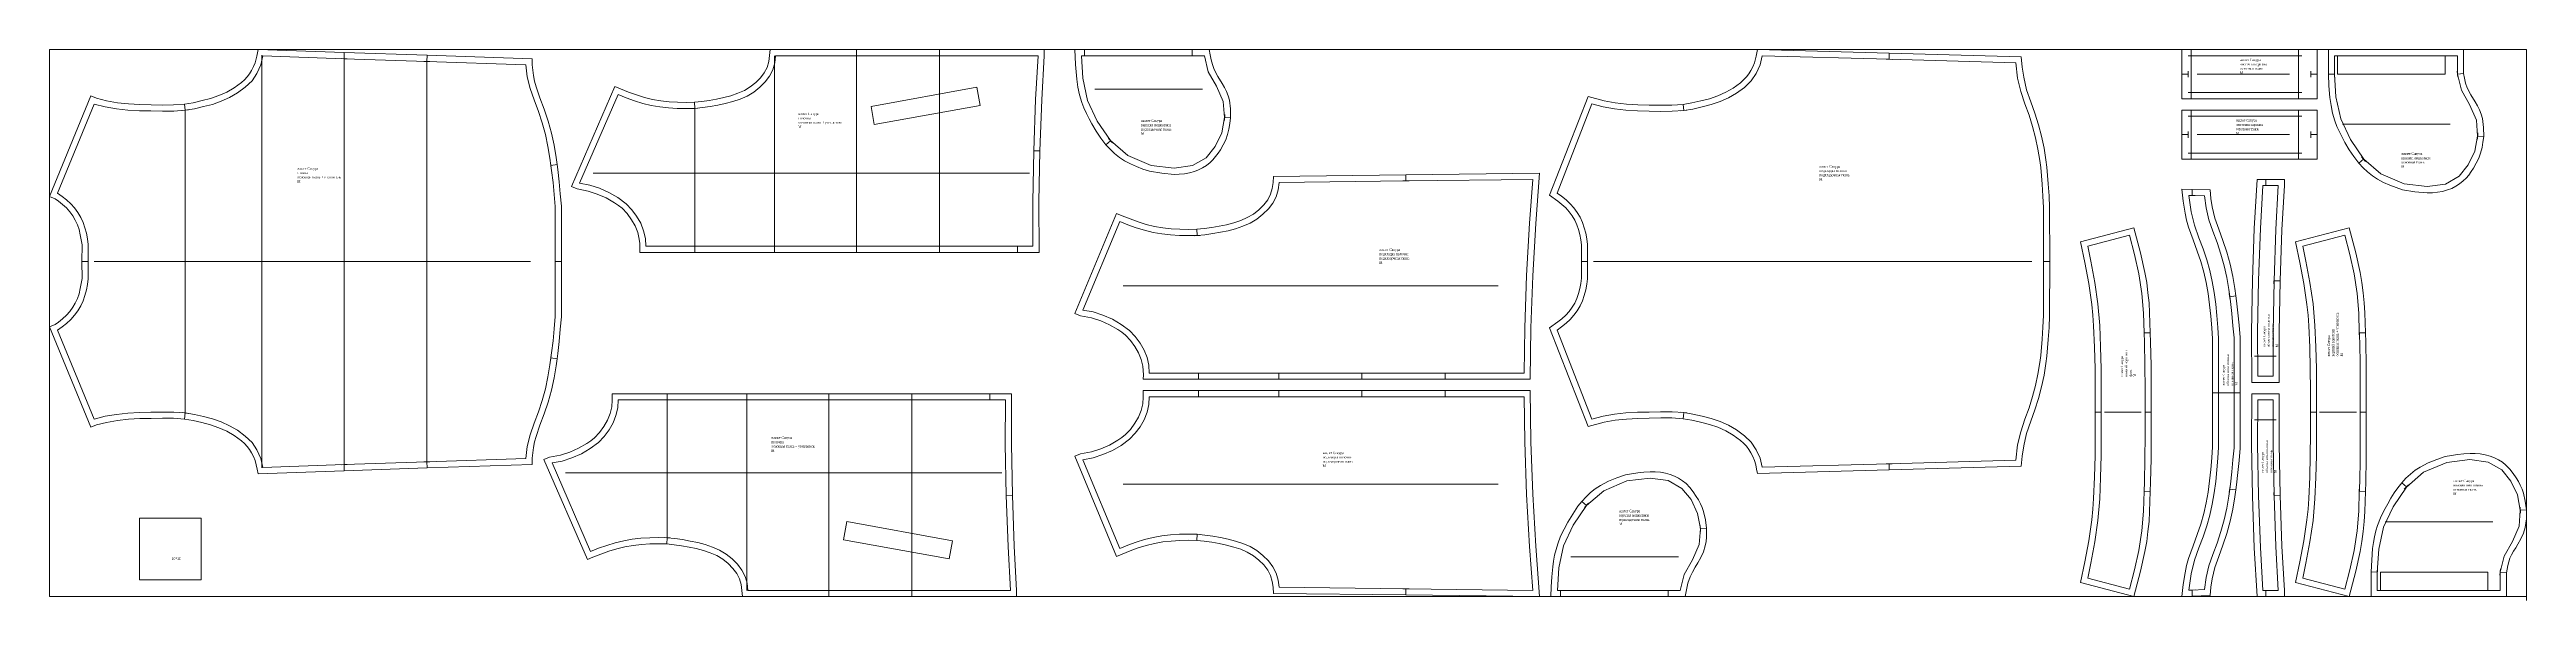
# Model space of a CAD drawing. Header units: inches. Extents: x -3138 to 889, y -4377 to -3481.
import ezdxf

# ---------------------------------------------------------------- set-up
doc = ezdxf.new("R2010")
doc.units = ezdxf.units.IN
doc.header["$MEASUREMENT"] = 0
doc.layers.get('0').update_dxf_attribs({"color": 250, "linetype": 'CONTINUOUS', "lineweight": 100})
doc.styles.get("Standard").update_dxf_attribs({"font": 'txt', "width": 0.75})

msp = doc.modelspace()

# ---------------------------------------------------------------- linework, layer by layer
at = {"linetype": 'Continuous', "lineweight": 20}
for points in [[(889.4, -3481), (-3137.7, -3481)], [(-3137.7, -3481), (-3137.7, -4370.4)], [(-2803.6, -3502.6), (-2806.2, -3508.7)], [(-2800.6, -3491.9), (-2803.6, -3502.6)], [(-2798.7, -3481), (-2800.6, -3491.9)], [(-2658.4, -3485.8), (-2798.7, -3481)], [(-2798.7, -3481), (-2798.7, -3481)], [(-2790.7, -3491.3), (-2794.1, -3505.8)], [(-2792.5, -3490.4), (-2792.5, -3490.4)], [(-2792.5, -3490.4), (-2792.5, -3825.8)], [(-2658.8, -3495.9), (-2790.7, -3491.3)], [(889.4, -3481), (-2751.8, -3481)], [(-2653.8, -3496.1), (-2663.7, -3495.7)], [(-2658.4, -3485.8), (-2658.8, -3495.9)], [(-2524.2, -3500.3), (-2658.8, -3495.9)], [(-2658.5, -3496.2), (-2658.5, -3496.2)], [(-2658.5, -3496.2), (-2658.5, -3825.8)], [(-2523.9, -3490.4), (-2658.4, -3485.8)], [(-2658.4, -3485.8), (-2658.4, -3485.8)], [(-2519.3, -3500.5), (-2529.2, -3500.2)], [(-2523.9, -3490.4), (-2524.2, -3500.3)], [(-2363.3, -3505.7), (-2524.2, -3500.3)], [(-2524, -3500.6), (-2524, -3500.6)], [(-2524, -3500.6), (-2524, -3825.8)], [(-2352.9, -3496.1), (-2523.9, -3490.4)], [(-2523.9, -3490.4), (-2523.9, -3490.4)], [(-2353.2, -3506), (-2352.9, -3496.1)], [(-2352.9, -3496.1), (-2352.9, -3496.1)], [(-1968.4, -3500.6), (-1971.1, -3510.1)], [(-1967, -3490.8), (-1968.4, -3500.6)], [(-1966.1, -3481), (-1967, -3490.8)], [(-1825.6, -3481), (-1966.1, -3481)], [(-1966.1, -3481), (-1966.1, -3481)], [(-1958.6, -3502.6), (-1961.7, -3513.8)], [(-1959.2, -3800.8), (-1959.2, -3491)], [(-1957.2, -3491), (-1958.6, -3502.6)], [(-1825.6, -3491), (-1957.2, -3491)], [(-1820.6, -3491), (-1830.6, -3491)], [(-1691, -3481), (-1825.6, -3481)], [(-1825.6, -3481), (-1825.6, -3481)], [(-1825.6, -3481), (-1825.6, -3491)], [(-1691, -3491), (-1825.6, -3491)], [(-1825.6, -3800.8), (-1825.6, -3491)], [(-1686, -3491), (-1696, -3491)], [(-1520.6, -3481), (-1691, -3481)], [(-1691, -3481), (-1691, -3481)], [(-1691, -3481), (-1691, -3491)], [(-1530.5, -3491), (-1691, -3491)], [(-1691, -3800.8), (-1691, -3491)], [(-1534.4, -3562.3), (-1530.5, -3491)], [(-1524.4, -3562.7), (-1520.6, -3491)], [(-1520.6, -3481), (-1520.6, -3481)], [(-1520.6, -3491), (-1520.6, -3481)], [(-1520.6, -3491), (-1520.6, -3491)], [(-1454.9, -3481), (-1470.6, -3481)], [(-1470.6, -3481), (-1470.6, -3481)], [(-1470.6, -3481), (-1469.5, -3505.1)], [(-1454.9, -3491), (-1459.9, -3491)], [(-1459.9, -3491), (-1457.5, -3527.8)], [(-1449.9, -3491), (-1459.9, -3491)], [(-1280, -3481), (-1454.9, -3481)], [(-1454.9, -3481), (-1454.9, -3481)], [(-1454.9, -3481), (-1454.9, -3491)], [(-1280, -3491), (-1454.9, -3491)], [(-1275, -3491), (-1285, -3491)], [(-1252.2, -3481), (-1280, -3481)], [(-1280, -3481), (-1280, -3481)], [(-1280, -3481), (-1280, -3491)], [(-1260, -3491), (-1280, -3491)], [(-1253.7, -3517), (-1260, -3491)], [(-1250.8, -3489.4), (-1252.2, -3481)], [(-1252.2, -3481), (-1252.2, -3481)], [(-1249.2, -3497.6), (-1250.8, -3489.4)], [(-1247.1, -3505.6), (-1249.2, -3497.6)], [(-365.9, -3502.6), (-368.4, -3508.9)], [(-362.9, -3492), (-365.9, -3502.6)], [(-360.9, -3481), (-362.9, -3492)], [(-146.7, -3486.9), (-360.9, -3481)], [(-360.9, -3481), (-360.9, -3481)], [(-353, -3491.2), (-356.3, -3505.9)], [(-146.9, -3496.9), (-353, -3491.2)], [(-142, -3497.1), (-151.9, -3496.8)], [(-146.7, -3486.9), (-146.9, -3496.9)], [(59.1, -3502.6), (-146.9, -3496.9)], [(68, -3492.9), (-146.7, -3486.9)], [(62.1, -3527.7), (59.1, -3502.6)], [(69.6, -3509.5), (68, -3492.9)], [(68, -3492.9), (68, -3492.9)], [(329.1, -3481), (329.1, -3521)], [(329.1, -3481), (329.1, -3481)], [(344.1, -3481), (329.1, -3481)], [(349.1, -3491), (339.1, -3491)], [(344.1, -3481), (344.1, -3491)], [(344.1, -3481), (344.1, -3481)], [(519, -3481), (344.1, -3481)], [(344.1, -3491), (344.1, -3521)], [(519, -3491), (344.1, -3491)], [(524, -3491), (514, -3491)], [(519, -3481), (519, -3491)], [(519, -3481), (519, -3481)], [(548.9, -3481), (519, -3481)], [(519, -3521), (519, -3491)], [(548.9, -3481), (548.9, -3481)], [(548.9, -3521), (548.9, -3481)], [(567.4, -3481), (567.4, -3521.3)], [(567.4, -3481), (567.4, -3481)], [(787.2, -3481), (567.4, -3481)], [(577.4, -3491), (577.4, -3521)], [(777.2, -3491), (577.4, -3491)], [(582.4, -3491), (757.2, -3491)], [(582.4, -3491), (582.4, -3491)], [(582.4, -3521), (582.4, -3491)], [(757.2, -3491), (757.2, -3521)], [(757.2, -3491), (757.2, -3491)], [(777.2, -3521), (777.2, -3491)], [(787.2, -3481), (787.2, -3481)], [(787.2, -3519.7), (787.2, -3481)], [(889.4, -3481), (889.4, -4376.7)], [(889.4, -4370.4), (889.4, -3481)], [(-2837.4, -3543.2), (-2849.3, -3550.1)], [(-2825.8, -3534.5), (-2837.4, -3543.2)], [(-2819.4, -3542.2), (-2831.8, -3551.6)], [(-2820.8, -3530.1), (-2825.8, -3534.5)], [(-2816.1, -3525.3), (-2820.8, -3530.1)], [(-2808.4, -3531.8), (-2819.4, -3542.2)], [(-2812.4, -3520.3), (-2816.1, -3525.3)], [(-2809.2, -3514.9), (-2812.4, -3520.3)], [(-2806.2, -3508.7), (-2809.2, -3514.9)], [(-2800.4, -3519.7), (-2808.4, -3531.8)], [(-2794.1, -3505.8), (-2800.4, -3519.7)], [(-2360.9, -3525.3), (-2363.3, -3505.7)], [(-2356.2, -3544.3), (-2360.9, -3525.3)], [(-2350.9, -3523.4), (-2353.2, -3506)], [(-2353.2, -3506), (-2353.2, -3506)], [(-2349.1, -3532.5), (-2350.9, -3523.4)], [(-2346.5, -3541.6), (-2349.1, -3532.5)], [(-2340.3, -3559.7), (-2346.5, -3541.6)], [(-2218.4, -3541.1), (-2289.1, -3703.7)], [(-2209.2, -3545.1), (-2218.4, -3541.1)], [(-2218.4, -3541.1), (-2218.4, -3541.1)], [(-1998.4, -3541.8), (-2008, -3547.6)], [(-1989.6, -3534.8), (-1998.4, -3541.8)], [(-1982.9, -3542.2), (-1992.7, -3550.1)], [(-1981.7, -3526.8), (-1989.6, -3534.8)], [(-1974, -3533.5), (-1982.9, -3542.2)], [(-1975.6, -3518.7), (-1981.7, -3526.8)], [(-1971.1, -3510.1), (-1975.6, -3518.7)], [(-1967, -3524.1), (-1974, -3533.5)], [(-1961.7, -3513.8), (-1967, -3524.1)], [(-1802.1, -3573.4), (-1630, -3542.4)], [(-1630, -3542.4), (-1630, -3542.4)], [(-1630, -3542.4), (-1624.6, -3572)], [(-1469.5, -3505.1), (-1467.4, -3529.2)], [(-1467.4, -3529.2), (-1465.6, -3542)], [(-1465.6, -3542), (-1463, -3554.6)], [(-1457.5, -3527.8), (-1449.9, -3563.7)], [(-1240.3, -3540.5), (-1253.7, -3517)], [(-1244.3, -3513.3), (-1247.1, -3505.6)], [(-1238.3, -3524.8), (-1244.3, -3513.3)], [(-1229.3, -3565.7), (-1240.3, -3540.5)], [(-1231.4, -3536.1), (-1238.3, -3524.8)], [(-1227.6, -3542.6), (-1231.4, -3536.1)], [(-1224.3, -3549.3), (-1227.6, -3542.6)], [(-400.2, -3543.6), (-412.3, -3550.5)], [(-388.5, -3534.9), (-400.2, -3543.6)], [(-382.1, -3542.5), (-394.7, -3552)], [(-383.4, -3530.4), (-388.5, -3534.9)], [(-378.6, -3525.6), (-383.4, -3530.4)], [(-370.9, -3532.1), (-382.1, -3542.5)], [(-374.8, -3520.5), (-378.6, -3525.6)], [(-371.5, -3514.9), (-374.8, -3520.5)], [(-368.4, -3508.9), (-371.5, -3514.9)], [(-362.8, -3519.8), (-370.9, -3532.1)], [(-356.3, -3505.9), (-362.8, -3519.8)], [(67.2, -3549.2), (62.1, -3527.7)], [(72, -3525.9), (69.6, -3509.5)], [(74.1, -3536.2), (72, -3525.9)], [(76.7, -3546.5), (74.1, -3536.2)], [(329.1, -3521), (339.1, -3521)], [(329.1, -3521), (329.1, -3561)], [(329.1, -3521), (329.1, -3521)], [(339.1, -3516), (339.1, -3526)], [(344.1, -3521), (344.1, -3551)], [(354.1, -3521), (504, -3521)], [(354.1, -3521), (354.1, -3521)], [(504, -3521), (354.1, -3521)], [(504, -3521), (504, -3521)], [(519, -3551), (519, -3521)], [(539, -3526), (539, -3516)], [(539, -3526), (539, -3516)], [(548.9, -3521), (539, -3521)], [(548.9, -3521), (539, -3521)], [(548.9, -3561), (548.9, -3521)], [(548.9, -3521), (548.9, -3521)], [(567.4, -3521.3), (577.4, -3521)], [(567.4, -3521.3), (577.4, -3521)], [(567.4, -3521.3), (568.2, -3540.2)], [(567.4, -3521.3), (567.4, -3521.3)], [(568.2, -3540.2), (569.8, -3559.2)], [(577.2, -3516), (577.5, -3526)], [(577.2, -3516), (577.5, -3526)], [(577.4, -3521), (579.7, -3557.8)], [(757.2, -3521), (582.4, -3521)], [(582.4, -3521), (582.4, -3521)], [(757.2, -3521), (757.2, -3521)], [(777.8, -3525.9), (776.7, -3516)], [(783.6, -3547), (777.2, -3521)], [(787.2, -3519.7), (777.3, -3521)], [(787.2, -3519.7), (787.2, -3519.7)], [(788.7, -3527.8), (787.2, -3519.7)], [(790.5, -3535.7), (788.7, -3527.8)], [(793, -3543.3), (790.5, -3535.7)], [(798.9, -3554.9), (793, -3543.3)], [(-3070.4, -3556.5), (-3137.7, -3720)], [(-3065, -3569.6), (-3124.6, -3714.3)], [(-3061.2, -3560.3), (-3070.4, -3556.5)], [(-3070.4, -3556.5), (-3070.4, -3556.5)], [(-3047, -3574.3), (-3065, -3569.6)], [(-3044.9, -3564.5), (-3061.2, -3560.3)], [(-3061.2, -3560.3), (-3061.2, -3560.3)], [(-3028.7, -3577.4), (-3047, -3574.3)], [(-3027.2, -3567.4), (-3044.9, -3564.5)], [(-3010.1, -3579.4), (-3028.7, -3577.4)], [(-3009.3, -3569.4), (-3027.2, -3567.4)], [(-2991.5, -3580.5), (-3010.1, -3579.4)], [(-2991.1, -3570.5), (-3009.3, -3569.4)], [(-2972.8, -3580.8), (-2991.5, -3580.5)], [(-2972.6, -3570.8), (-2991.1, -3570.5)], [(-2954.2, -3581.4), (-2972.8, -3580.8)], [(-2954.1, -3571.3), (-2972.6, -3570.8)], [(-2935.5, -3581.1), (-2954.2, -3581.4)], [(-2936, -3571.1), (-2954.1, -3571.3)], [(-2918.1, -3569.7), (-2936, -3571.1)], [(-2916.9, -3579.7), (-2935.5, -3581.1)], [(-2912, -3579.1), (-2921.9, -3580.3)], [(-2904.1, -3567.4), (-2918.1, -3569.7)], [(-2918.1, -3569.7), (-2918.1, -3569.7)], [(-2918.1, -3569.7), (-2917, -3579.7)], [(-2917.3, -3579.1), (-2917.3, -3579.1)], [(-2917.3, -3579.1), (-2917.3, -3825.8)], [(-2902.2, -3577.3), (-2916.9, -3579.7)], [(-2889.7, -3564.1), (-2904.1, -3567.4)], [(-2887.4, -3573.8), (-2902.2, -3577.3)], [(-2875.8, -3560.5), (-2889.7, -3564.1)], [(-2872.9, -3570.1), (-2887.4, -3573.8)], [(-2862.2, -3555.8), (-2875.8, -3560.5)], [(-2858.6, -3565.1), (-2872.9, -3570.1)], [(-2849.3, -3550.1), (-2862.2, -3555.8)], [(-2844.9, -3559.1), (-2858.6, -3565.1)], [(-2831.8, -3551.6), (-2844.9, -3559.1)], [(-2349.8, -3563), (-2356.2, -3544.3)], [(-2342.8, -3581.5), (-2349.8, -3563)], [(-2336.7, -3600.2), (-2342.8, -3581.5)], [(-2333.4, -3578.2), (-2340.3, -3559.7)], [(-2327.2, -3597.3), (-2333.4, -3578.2)], [(-2213.2, -3554.2), (-2275.9, -3698.3)], [(-2200.1, -3559.6), (-2213.2, -3554.2)], [(-2196.5, -3550.2), (-2209.2, -3545.1)], [(-2209.2, -3545.1), (-2209.2, -3545.1)], [(-2186.7, -3564.3), (-2200.1, -3559.6)], [(-2183.6, -3554.7), (-2196.5, -3550.2)], [(-2173.2, -3568.5), (-2186.7, -3564.3)], [(-2170.5, -3558.9), (-2183.6, -3554.7)], [(-2159.4, -3571.8), (-2173.2, -3568.5)], [(-2157.4, -3562), (-2170.5, -3558.9)], [(-2145.4, -3574.1), (-2159.4, -3571.8)], [(-2144, -3564.3), (-2157.4, -3562)], [(-2131.3, -3575.8), (-2145.4, -3574.1)], [(-2130.4, -3565.9), (-2144, -3564.3)], [(-2117, -3576.7), (-2131.3, -3575.8)], [(-2116.7, -3566.7), (-2130.4, -3565.9)], [(-2102.8, -3576.8), (-2117, -3576.7)], [(-2102.8, -3566.9), (-2116.7, -3566.7)], [(-2089.2, -3566.7), (-2102.8, -3566.9)], [(-2088.5, -3576.7), (-2102.8, -3576.8)], [(-2083.5, -3576.4), (-2093.5, -3577)], [(-2077.4, -3565.3), (-2089.2, -3566.7)], [(-2089.2, -3566.7), (-2089.2, -3566.7)], [(-2089.2, -3566.7), (-2088.5, -3576.7)], [(-2076.1, -3575.3), (-2088.5, -3576.7)], [(-2088.5, -3800.8), (-2088.5, -3576.7)], [(-2065.2, -3563.7), (-2077.4, -3565.3)], [(-2063.6, -3573.5), (-2076.1, -3575.3)], [(-2053.2, -3561.6), (-2065.2, -3563.7)], [(-2051.3, -3571.4), (-2063.6, -3573.5)], [(-2041.4, -3559), (-2053.2, -3561.6)], [(-2039, -3568.7), (-2051.3, -3571.4)], [(-2029.8, -3556), (-2041.4, -3559)], [(-2026.9, -3565.5), (-2039, -3568.7)], [(-2018.6, -3552.2), (-2029.8, -3556)], [(-2015, -3561.6), (-2026.9, -3565.5)], [(-2008, -3547.6), (-2018.6, -3552.2)], [(-2003.5, -3556.6), (-2015, -3561.6)], [(-1992.7, -3550.1), (-2003.5, -3556.6)], [(-1796.7, -3602.9), (-1802.1, -3573.4)], [(-1802.1, -3573.4), (-1802.1, -3573.4)], [(-1624.6, -3572), (-1796.7, -3602.9)], [(-1624.6, -3572), (-1624.6, -3572)], [(-1537.4, -3645.5), (-1534.4, -3562.3)], [(-1527.4, -3645.7), (-1524.4, -3562.7)], [(-1463, -3554.6), (-1459.5, -3566.9)], [(-1459.5, -3566.9), (-1456, -3576)], [(-1456, -3576), (-1452, -3584.8)], [(-1449.9, -3563.7), (-1434.3, -3597.2)], [(-1263.2, -3545.4), (-1438.1, -3545.4)], [(-1263.2, -3545.4), (-1263.2, -3545.4)], [(-1227.4, -3591.6), (-1229.3, -3565.7)], [(-1221.6, -3556.2), (-1224.3, -3549.3)], [(-1219.4, -3563.2), (-1221.6, -3556.2)], [(-1217.6, -3577.5), (-1219.4, -3563.2)], [(-1217.4, -3592.2), (-1217.6, -3577.5)], [(-636.3, -3557.6), (-698.9, -3717.9)], [(-630.3, -3569.5), (-686.8, -3714.3)], [(-609.9, -3564.5), (-636.3, -3557.6)], [(-636.3, -3557.6), (-636.3, -3557.6)], [(-612, -3574.3), (-630.3, -3569.5)], [(-593.5, -3577.5), (-612, -3574.3)], [(-592.1, -3567.6), (-609.9, -3564.5)], [(-574.8, -3579.5), (-593.5, -3577.5)], [(-574, -3569.6), (-592.1, -3567.6)], [(-555.9, -3580.7), (-574.8, -3579.5)], [(-555.5, -3570.8), (-574, -3569.6)], [(-537.1, -3581.2), (-555.9, -3580.7)], [(-536.9, -3571.2), (-555.5, -3570.8)], [(-518.3, -3581.6), (-537.1, -3581.2)], [(-518.2, -3571.6), (-536.9, -3571.2)], [(-499.4, -3581.4), (-518.3, -3581.6)], [(-499.9, -3571.4), (-518.2, -3571.6)], [(-481.8, -3570.1), (-499.9, -3571.4)], [(-480.7, -3580.1), (-499.4, -3581.4)], [(-475.7, -3579.5), (-485.7, -3580.7)], [(-467.6, -3567.9), (-481.8, -3570.1)], [(-481.8, -3570.1), (-481.8, -3570.1)], [(-481.8, -3570.1), (-480.7, -3580.1)], [(-465.7, -3577.7), (-480.7, -3580.1)], [(-453.2, -3564.5), (-467.6, -3567.9)], [(-450.9, -3574.3), (-465.7, -3577.7)], [(-439, -3561), (-453.2, -3564.5)], [(-436.1, -3570.5), (-450.9, -3574.3)], [(-425.3, -3556.2), (-439, -3561)], [(-421.7, -3565.5), (-436.1, -3570.5)], [(-412.3, -3550.5), (-425.3, -3556.2)], [(-407.8, -3559.5), (-421.7, -3565.5)], [(-394.7, -3552), (-407.8, -3559.5)], [(73.9, -3569.3), (67.2, -3549.2)], [(80.6, -3587.9), (73.9, -3569.3)], [(83.3, -3566), (76.7, -3546.5)], [(90.1, -3584.7), (83.3, -3566)], [(329.1, -3561), (344.1, -3561)], [(329.1, -3561), (329.1, -3561)], [(329.1, -3579.5), (329.1, -3619.4)], [(329.1, -3579.5), (329.1, -3579.5)], [(344.1, -3579.5), (329.1, -3579.5)], [(339.1, -3551), (349.1, -3551)], [(344.1, -3561), (344.1, -3551)], [(344.1, -3551), (519, -3551)], [(344.1, -3561), (519, -3561)], [(344.1, -3561), (344.1, -3561)], [(344.1, -3579.5), (344.1, -3589.5)], [(344.1, -3579.5), (344.1, -3579.5)], [(519, -3579.5), (344.1, -3579.5)], [(514, -3551), (524, -3551)], [(519, -3561), (519, -3551)], [(519, -3561), (548.9, -3561)], [(519, -3561), (519, -3561)], [(519, -3579.5), (519, -3589.5)], [(519, -3579.5), (519, -3579.5)], [(548.9, -3579.5), (519, -3579.5)], [(548.9, -3561), (548.9, -3561)], [(548.9, -3579.5), (548.9, -3579.5)], [(548.9, -3619.4), (548.9, -3579.5)], [(569.8, -3559.2), (571.6, -3572)], [(571.6, -3572), (574.2, -3584.5)], [(579.7, -3557.8), (587.3, -3593.7)], [(796.9, -3570.5), (783.6, -3547)], [(808, -3595.7), (796.9, -3570.5)], [(805.9, -3566), (798.9, -3554.9)], [(809.6, -3572.6), (805.9, -3566)], [(813, -3579.3), (809.6, -3572.6)], [(815.7, -3586.2), (813, -3579.3)], [(-2331.5, -3619.1), (-2336.7, -3600.2)], [(-2327.3, -3638.5), (-2331.5, -3619.1)], [(-2321.8, -3616.8), (-2327.2, -3597.3)], [(-2317.4, -3636.5), (-2321.8, -3616.8)], [(-1796.7, -3602.9), (-1796.7, -3602.9)], [(-1452, -3584.8), (-1447.6, -3593.5)], [(-1447.6, -3593.5), (-1442.9, -3602)], [(-1442.9, -3602), (-1436, -3613.9)], [(-1436, -3613.9), (-1428.5, -3625.1)], [(-1434.3, -3597.2), (-1412.6, -3629.1)], [(-1242.6, -3638.6), (-1231.8, -3616.3)], [(-1231.8, -3616.3), (-1227.4, -3591.6)], [(-1227.6, -3596.6), (-1227, -3586.7)], [(-1227.6, -3596.6), (-1227, -3586.7)], [(-1217.4, -3592.2), (-1227.3, -3591.6)], [(-1217.4, -3592.2), (-1227.3, -3591.6)], [(-1225.4, -3627.9), (-1222.3, -3619.3)], [(-1222.3, -3619.3), (-1220.1, -3610.4)], [(-1220.1, -3610.4), (-1218.5, -3601.4)], [(-1218.5, -3601.4), (-1217.4, -3592.2)], [(-1217.4, -3592.2), (-1217.4, -3592.2)], [(86.5, -3606.1), (80.6, -3587.9)], [(91.4, -3624.4), (86.5, -3606.1)], [(96, -3603.3), (90.1, -3584.7)], [(101.1, -3622), (96, -3603.3)], [(105.1, -3641.1), (101.1, -3622)], [(329.1, -3619.4), (339.1, -3619.4)], [(329.1, -3619.4), (329.1, -3659.3)], [(329.1, -3619.4), (329.1, -3619.4)], [(349.1, -3589.5), (339.1, -3589.5)], [(339.1, -3614.4), (339.1, -3624.4)], [(344.1, -3589.5), (344.1, -3619.4)], [(519, -3589.5), (344.1, -3589.5)], [(344.1, -3619.4), (344.1, -3649.3)], [(504, -3619.4), (354.1, -3619.4)], [(354.1, -3619.4), (504, -3619.4)], [(354.1, -3619.4), (354.1, -3619.4)], [(504, -3619.4), (504, -3619.4)], [(524, -3589.5), (514, -3589.5)], [(519, -3619.4), (519, -3589.5)], [(519, -3649.3), (519, -3619.4)], [(539, -3624.4), (539, -3614.4)], [(539, -3624.4), (539, -3614.4)], [(548.9, -3619.4), (539, -3619.4)], [(548.9, -3619.4), (539, -3619.4)], [(548.9, -3659.3), (548.9, -3619.4)], [(548.9, -3619.4), (548.9, -3619.4)], [(574.2, -3584.5), (577.8, -3596.9)], [(577.8, -3596.9), (581.3, -3606)], [(581.3, -3606), (585.2, -3614.9)], [(585.2, -3614.9), (589.6, -3623.5)], [(587.3, -3593.7), (603.1, -3627.1)], [(589.6, -3623.5), (594.3, -3632.1)], [(765.2, -3602.4), (590.3, -3602.4)], [(765.2, -3602.4), (765.2, -3602.4)], [(805.3, -3646.2), (809.9, -3621.6)], [(809.9, -3621.6), (808, -3595.7)], [(809.7, -3626.6), (810.2, -3616.6)], [(819.9, -3622.2), (809.9, -3621.6)], [(817.8, -3593.3), (815.7, -3586.2)], [(819.7, -3607.6), (817.8, -3593.3)], [(818.7, -3631.4), (819.9, -3622.2)], [(819.9, -3622.2), (819.7, -3607.6)], [(819.9, -3622.2), (819.9, -3622.2)], [(-2324, -3657.8), (-2327.3, -3638.5)], [(-2322.6, -3669.3), (-2324, -3657.8)], [(-2321.9, -3674.4), (-2323.2, -3664.5)], [(-2314.1, -3656.4), (-2317.4, -3636.5)], [(-2312.6, -3668.1), (-2314.1, -3656.4)], [(-1539, -3728.7), (-1537.4, -3645.5)], [(-1537.5, -3650.5), (-1537.2, -3640.5)], [(-1527.4, -3645.7), (-1537.4, -3645.5)], [(-1529, -3728.8), (-1527.4, -3645.7)], [(-1527.4, -3645.7), (-1527.4, -3645.7)], [(-1428.5, -3625.1), (-1420.1, -3635.9)], [(-1420.1, -3635.9), (-1412.7, -3629.2)], [(-1420.1, -3635.9), (-1413.5, -3643.2)], [(-1416, -3625.5), (-1409.4, -3632.9)], [(-1413.5, -3643.2), (-1406, -3650)], [(-1412.6, -3629.1), (-1384.7, -3653.2)], [(-1406, -3650), (-1398.3, -3656.3)], [(-1398.3, -3656.3), (-1390.1, -3661.7)], [(-1390.1, -3661.7), (-1380.4, -3667)], [(-1384.7, -3653.2), (-1346.8, -3669.3)], [(-1279.6, -3669.7), (-1257.4, -3657)], [(-1257.4, -3657), (-1242.6, -3638.6)], [(-1250.8, -3664.7), (-1246.1, -3660.1)], [(-1246.1, -3660.1), (-1241.8, -3655)], [(-1241.8, -3655), (-1237.8, -3649.6)], [(-1237.8, -3649.6), (-1234.1, -3643.9)], [(-1234.1, -3643.9), (-1229.5, -3636.1)], [(-1229.5, -3636.1), (-1225.4, -3627.9)], [(95.2, -3642.8), (91.4, -3624.4)], [(98.2, -3661.6), (95.2, -3642.8)], [(99.6, -3673), (98.2, -3661.6)], [(108.1, -3660.3), (105.1, -3641.1)], [(109.5, -3672), (108.1, -3660.3)], [(329.1, -3659.3), (344.1, -3659.3)], [(329.1, -3659.3), (329.1, -3659.3)], [(339.1, -3649.3), (349.1, -3649.3)], [(344.1, -3659.3), (344.1, -3649.3)], [(344.1, -3649.3), (519, -3649.3)], [(344.1, -3659.3), (519, -3659.3)], [(344.1, -3659.3), (344.1, -3659.3)], [(514, -3649.3), (524, -3649.3)], [(519, -3659.3), (519, -3649.3)], [(519, -3659.3), (548.9, -3659.3)], [(519, -3659.3), (519, -3659.3)], [(548.9, -3659.3), (548.9, -3659.3)], [(594.3, -3632.1), (601.2, -3643.8)], [(601.2, -3643.8), (608.8, -3655.1)], [(603.1, -3627.1), (624.7, -3659.2)], [(608.8, -3655.1), (617.1, -3665.9)], [(617.1, -3665.9), (624.6, -3659.2)], [(621.3, -3655.5), (627.8, -3662.9)], [(624.7, -3659.2), (652.6, -3683.1)], [(794.6, -3668.6), (805.3, -3646.2)], [(807.8, -3666), (811.8, -3657.8)], [(811.8, -3657.8), (814.9, -3649.3)], [(814.9, -3649.3), (817.2, -3640.5)], [(817.2, -3640.5), (818.7, -3631.4)], [(-2312.6, -3668.1), (-2322.6, -3669.5)], [(-2321.3, -3677.4), (-2322.6, -3669.3)], [(-2319, -3697), (-2321.3, -3677.4)], [(-2317.2, -3716.7), (-2319, -3697)], [(-2311.5, -3676.1), (-2312.6, -3668.1)], [(-2312.6, -3668.1), (-2312.6, -3668.1)], [(-2309.2, -3696), (-2311.5, -3676.1)], [(-2307.3, -3715.8), (-2309.2, -3696)], [(-2289.1, -3703.7), (-2289.1, -3703.7)], [(-2289.1, -3703.7), (-2280, -3707.7)], [(-2275.9, -3698.3), (-2259.4, -3701.4)], [(-2259.4, -3701.4), (-2243.5, -3706.6)], [(-1544.3, -3682), (-2253.8, -3682)], [(-1544.3, -3682), (-1544.3, -3682)], [(-1380.4, -3667), (-1370.2, -3671.4)], [(-1370.2, -3671.4), (-1359.9, -3675.3)], [(-1359.9, -3675.3), (-1349.4, -3679)], [(-1349.4, -3679), (-1329.3, -3682.2)], [(-1346.8, -3669.3), (-1309.3, -3673.8)], [(-1329.3, -3682.2), (-1309.2, -3683.9)], [(-1309.3, -3673.8), (-1279.6, -3669.7)], [(-1309.2, -3683.9), (-1300.9, -3683.7)], [(-1300.9, -3683.7), (-1292.5, -3683)], [(-1292.5, -3683), (-1284.3, -3681.6)], [(-1284.3, -3681.6), (-1276.3, -3679.4)], [(-1276.3, -3679.4), (-1269.4, -3676.7)], [(-1269.4, -3676.7), (-1262.9, -3673.4)], [(-1262.9, -3673.4), (-1256.6, -3669.3)], [(-1256.6, -3669.3), (-1250.8, -3664.7)], [(-1148.5, -3697.1), (-1150, -3706.9)], [(-1147.6, -3687.2), (-1148.5, -3697.1)], [(-932.5, -3684.7), (-1147.6, -3687.2)], [(-1147.6, -3687.2), (-1147.6, -3687.2)], [(-1138.7, -3697.2), (-1140.2, -3708.9)], [(-932.4, -3694.6), (-1138.7, -3697.2)], [(-927.4, -3694.6), (-937.4, -3694.7)], [(-715.3, -3682), (-932.5, -3684.7)], [(-932.5, -3684.7), (-932.4, -3694.6)], [(-726.1, -3692.2), (-932.4, -3694.6)], [(-731.4, -3763.1), (-726.1, -3692.2)], [(-721.4, -3763.9), (-715.3, -3682)], [(-715.3, -3682), (-715.3, -3682)], [(101.9, -3699.8), (99.6, -3673)], [(103.1, -3719.3), (101.9, -3699.8)], [(111.9, -3699.1), (109.5, -3672)], [(113.1, -3718.7), (111.9, -3699.1)], [(451.5, -3692.4), (446.9, -3771.8)], [(451.5, -3692.4), (451.5, -3692.4)], [(465.9, -3692.4), (451.5, -3692.4)], [(460.9, -3702.3), (456.9, -3772.2)], [(470.9, -3702.3), (460.9, -3702.3)], [(465.9, -3702.3), (460.9, -3702.3)], [(465.9, -3692.4), (465.9, -3702.3)], [(465.9, -3692.4), (465.9, -3692.4)], [(495.9, -3692.4), (465.9, -3692.4)], [(485.9, -3702.3), (465.9, -3702.3)], [(481.9, -3773.7), (485.9, -3702.3)], [(491.9, -3774.1), (495.9, -3702.3)], [(495.9, -3692.4), (495.9, -3692.4)], [(495.9, -3702.3), (495.9, -3692.4)], [(495.9, -3702.3), (495.9, -3702.3)], [(617.1, -3665.9), (623.9, -3673.2)], [(623.9, -3673.2), (631.1, -3680)], [(631.1, -3680), (639, -3686.2)], [(639, -3686.2), (647.2, -3691.8)], [(647.2, -3691.8), (656.9, -3696.9)], [(652.6, -3683.1), (690.5, -3699.2)], [(656.9, -3696.9), (667, -3701.4)], [(667, -3701.4), (677.4, -3705.3)], [(690.5, -3699.2), (728, -3703.7)], [(728, -3703.7), (757.6, -3699.7)], [(757.6, -3699.7), (779.8, -3687)], [(767.8, -3706.7), (774.5, -3703.3)], [(774.5, -3703.3), (780.7, -3699.3)], [(779.8, -3687), (794.6, -3668.6)], [(780.7, -3699.3), (786.4, -3694.7)], [(786.4, -3694.7), (791.1, -3690.1)], [(791.1, -3690.1), (795.5, -3685)], [(795.5, -3685), (799.5, -3679.5)], [(799.5, -3679.5), (803.2, -3674)], [(803.2, -3674), (807.8, -3666)], [(-3137.7, -3720), (-3137.7, -3720)], [(-3137.7, -3720), (-3128.5, -3723.8)], [(-3128.5, -3723.8), (-3128.5, -3723.8)], [(-3128.5, -3723.8), (-3123.1, -3727.6)], [(-3124.6, -3714.3), (-3117.1, -3719.7)], [(-3123.1, -3727.6), (-3116.4, -3732.9)], [(-3117.1, -3719.7), (-3110, -3725.4)], [(-3116.4, -3732.9), (-3110.3, -3738.6)], [(-3110.3, -3738.6), (-3104.8, -3744.8)], [(-3110, -3725.4), (-3103.2, -3731.7)], [(-3104.8, -3744.8), (-3100, -3751.4)], [(-3103.2, -3731.7), (-3097.1, -3738.5)], [(-3097.1, -3738.5), (-3091.6, -3745.9)], [(-2315.5, -3736.4), (-2317.2, -3716.7)], [(-2315.5, -3825.8), (-2315.5, -3736.4)], [(-2305.5, -3735.9), (-2307.3, -3715.8)], [(-2305.5, -3825.8), (-2305.5, -3735.9)], [(-2305.5, -3735.9), (-2305.5, -3735.9)], [(-2280, -3707.7), (-2280, -3707.7)], [(-2280, -3707.7), (-2261.9, -3711.2)], [(-2261.9, -3711.2), (-2247.1, -3716)], [(-2247.1, -3716), (-2232.7, -3722.2)], [(-2243.5, -3706.6), (-2228.2, -3713.3)], [(-2232.7, -3722.2), (-2219.2, -3730.1)], [(-2228.2, -3713.3), (-2213.6, -3721.7)], [(-2219.2, -3730.1), (-2212.8, -3734.4)], [(-2213.6, -3721.7), (-2200.2, -3731.7)], [(-2212.8, -3734.4), (-2206.9, -3739.1)], [(-2206.9, -3739.1), (-2198.8, -3747.8)], [(-2200.2, -3731.7), (-2191.1, -3741.4)], [(-2191.1, -3741.4), (-2183.2, -3752)], [(-1538.9, -3800.8), (-1539, -3728.7)], [(-1528.9, -3810.8), (-1529, -3728.8)], [(-1171.6, -3741.4), (-1180.5, -3748.5)], [(-1163.5, -3733.4), (-1171.6, -3741.4)], [(-1155.9, -3740), (-1164.9, -3748.9)], [(-1157.2, -3725.2), (-1163.5, -3733.4)], [(-1152.7, -3716.4), (-1157.2, -3725.2)], [(-1148.8, -3730.6), (-1155.9, -3740)], [(-1150, -3706.9), (-1152.7, -3716.4)], [(-1143.4, -3720.2), (-1148.8, -3730.6)], [(-1140.2, -3708.9), (-1143.4, -3720.2)], [(-698.9, -3717.9), (-698.9, -3717.9)], [(-698.9, -3717.9), (-685.3, -3727.5)], [(-686.8, -3714.3), (-679.3, -3719.6)], [(-685.3, -3727.5), (-678.7, -3732.9)], [(-679.3, -3719.6), (-672.1, -3725.3)], [(-678.7, -3732.9), (-672.6, -3738.6)], [(-672.6, -3738.6), (-667, -3744.7)], [(-672.1, -3725.3), (-665.5, -3731.6)], [(-667, -3744.7), (-662.2, -3751.4)], [(-665.5, -3731.6), (-659.3, -3738.5)], [(-659.3, -3738.5), (-653.8, -3745.9)], [(104.1, -3737.9), (103.1, -3719.3)], [(104.3, -3825.8), (104.1, -3737.9)], [(114, -3737.6), (113.1, -3718.7)], [(114.3, -3825.8), (114, -3737.6)], [(114, -3737.6), (114, -3737.6)], [(329.1, -3707.8), (331.3, -3727.3)], [(329.1, -3707.8), (329.1, -3707.8)], [(345.9, -3708.3), (329.1, -3707.8)], [(331.3, -3727.3), (334.4, -3746.8)], [(350.6, -3718.5), (340.6, -3718.1)], [(340.6, -3718.1), (344.2, -3744.8)], [(345.6, -3718.3), (340.6, -3718.1)], [(344.2, -3744.8), (349.7, -3766.8)], [(345.9, -3708.3), (345.6, -3718.3)], [(366, -3719), (345.6, -3718.3)], [(345.9, -3708.3), (345.9, -3708.3)], [(374.9, -3709.3), (345.9, -3708.3)], [(368.6, -3738.5), (366, -3719)], [(373.2, -3757.7), (368.6, -3738.5)], [(374.9, -3709.3), (374.9, -3709.3)], [(376.3, -3723.1), (374.9, -3709.3)], [(378.4, -3736.7), (376.3, -3723.1)], [(380.4, -3745.8), (378.4, -3736.7)], [(677.4, -3705.3), (688, -3708.9)], [(688, -3708.9), (707.9, -3712.2)], [(707.9, -3712.2), (728, -3713.9)], [(728, -3713.9), (736.4, -3713.7)], [(736.4, -3713.7), (744.7, -3713)], [(744.7, -3713), (752.9, -3711.6)], [(752.9, -3711.6), (760.9, -3709.3)], [(760.9, -3709.3), (767.8, -3706.7)], [(-3100, -3751.4), (-3095.8, -3758.5)], [(-3095.8, -3758.5), (-3092.4, -3765.9)], [(-3092.4, -3765.9), (-3089.7, -3773.7)], [(-3091.6, -3745.9), (-3087, -3753.9)], [(-3089.7, -3773.7), (-3087.6, -3782)], [(-3087.6, -3782), (-3086, -3790.4)], [(-3087, -3753.9), (-3083.1, -3762.2)], [(-3083.1, -3762.2), (-3080.1, -3770.8)], [(-3080.1, -3770.8), (-3077.8, -3779.7)], [(-3077.8, -3779.7), (-3076.1, -3788.8)], [(-2198.8, -3747.8), (-2191.5, -3757.6)], [(-2191.5, -3757.6), (-2185.5, -3767.8)], [(-2185.5, -3767.8), (-2181.4, -3778.5)], [(-2183.2, -3752), (-2176.4, -3763.5)], [(-2181.4, -3778.5), (-2178.8, -3789.5)], [(-2176.4, -3763.5), (-2171.9, -3775.6)], [(-2171.9, -3775.6), (-2168.8, -3788.1)], [(-1403.1, -3747.3), (-1470.6, -3910.1)], [(-1397.7, -3760.4), (-1457.5, -3904.5)], [(-1393.9, -3751.2), (-1403.1, -3747.3)], [(-1403.1, -3747.3), (-1403.1, -3747.3)], [(-1384.5, -3765.9), (-1397.7, -3760.4)], [(-1381, -3756.5), (-1393.9, -3751.2)], [(-1393.9, -3751.2), (-1393.9, -3751.2)], [(-1371, -3770.6), (-1384.5, -3765.9)], [(-1367.9, -3761.2), (-1381, -3756.5)], [(-1357.3, -3774.8), (-1371, -3770.6)], [(-1354.6, -3765.2), (-1367.9, -3761.2)], [(-1343.4, -3778.3), (-1357.3, -3774.8)], [(-1341.4, -3768.5), (-1354.6, -3765.2)], [(-1329.3, -3780.7), (-1343.4, -3778.3)], [(-1327.8, -3770.8), (-1341.4, -3768.5)], [(-1315, -3782.4), (-1329.3, -3780.7)], [(-1314, -3772.5), (-1327.8, -3770.8)], [(-1300.6, -3783.3), (-1315, -3782.4)], [(-1300.2, -3773.3), (-1314, -3772.5)], [(-1286.2, -3783.5), (-1300.6, -3783.3)], [(-1286.1, -3773.5), (-1300.2, -3773.3)], [(-1271.7, -3783.3), (-1286.2, -3783.5)], [(-1272.4, -3773.3), (-1286.1, -3773.5)], [(-1266.7, -3783.1), (-1276.7, -3783.7)], [(-1260.5, -3772), (-1272.4, -3773.3)], [(-1272.4, -3773.3), (-1272.4, -3773.3)], [(-1272.4, -3773.3), (-1271.7, -3783.3)], [(-1259.1, -3782), (-1271.7, -3783.3)], [(-1248.1, -3770.4), (-1260.5, -3772)], [(-1246.6, -3780.2), (-1259.1, -3782)], [(-1236, -3768.3), (-1248.1, -3770.4)], [(-1234.1, -3778.1), (-1246.6, -3780.2)], [(-1224, -3765.8), (-1236, -3768.3)], [(-1221.6, -3775.5), (-1234.1, -3778.1)], [(-1212.2, -3762.6), (-1224, -3765.8)], [(-1209.3, -3772.3), (-1221.6, -3775.5)], [(-1200.9, -3758.9), (-1212.2, -3762.6)], [(-1197.4, -3768.3), (-1209.3, -3772.3)], [(-1190.3, -3754.3), (-1200.9, -3758.9)], [(-1185.8, -3763.3), (-1197.4, -3768.3)], [(-1180.5, -3748.5), (-1190.3, -3754.3)], [(-1174.9, -3756.8), (-1185.8, -3763.3)], [(-1164.9, -3748.9), (-1174.9, -3756.8)], [(-736.2, -3848.2), (-731.4, -3763.1)], [(-726.2, -3848.7), (-721.4, -3763.9)], [(-662.2, -3751.4), (-658, -3758.4)], [(-658, -3758.4), (-654.6, -3765.9)], [(-654.6, -3765.9), (-651.9, -3773.7)], [(-653.8, -3745.9), (-649.2, -3753.7)], [(-651.9, -3773.7), (-649.8, -3781.8)], [(-649.8, -3781.8), (-648.2, -3790.3)], [(-649.2, -3753.7), (-645.3, -3762.2)], [(-645.3, -3762.2), (-642.4, -3770.8)], [(-642.4, -3770.8), (-640.1, -3779.7)], [(-640.1, -3779.7), (-638.4, -3788.7)], [(251.2, -3770.6), (164.2, -3793.5)], [(244.1, -3782.8), (176, -3800.8)], [(252.3, -3814), (244.1, -3782.8)], [(251.2, -3770.6), (251.2, -3770.6)], [(262, -3811.6), (251.2, -3770.6)], [(334.4, -3746.8), (336.9, -3758.3)], [(336.9, -3758.3), (340, -3769.7)], [(340, -3769.7), (347.4, -3790.4)], [(349.7, -3766.8), (356.8, -3787)], [(379.6, -3776.4), (373.2, -3757.7)], [(386.5, -3794.8), (379.6, -3776.4)], [(382.8, -3754.9), (380.4, -3745.8)], [(389, -3773), (382.8, -3754.9)], [(395.9, -3791.5), (389, -3773)], [(446.9, -3771.8), (443.8, -3855.7)], [(456.9, -3772.2), (453.8, -3856)], [(479, -3856.8), (481.9, -3773.7)], [(489, -3857.1), (491.9, -3774.1)], [(601.1, -3770.6), (514, -3793.5)], [(593.9, -3782.8), (525.9, -3800.8)], [(602.1, -3814), (593.9, -3782.8)], [(601.1, -3770.6), (601.1, -3770.6)], [(611.9, -3811.6), (601.1, -3770.6)], [(-3086, -3790.4), (-3084.8, -3798.6)], [(-3084.8, -3798.6), (-3084.9, -3825.8)], [(-3084.8, -3798.6), (-3084.8, -3798.6)], [(-3076.1, -3788.8), (-3074.8, -3797.9)], [(-3074.8, -3797.9), (-3074.9, -3825.8)], [(-3074.9, -3820.8), (-3074.9, -3830.8)], [(-2315.5, -3830.8), (-2315.5, -3820.8)], [(-2315.5, -3830.8), (-2315.5, -3820.8)], [(-2178.8, -3789.5), (-2178, -3796.5)], [(-2178, -3796.5), (-2177.8, -3803.6)], [(-2177.8, -3803.6), (-2177.8, -3810.8)], [(-2177.8, -3810.8), (-2177.8, -3810.8)], [(-2177.8, -3810.8), (-2088.5, -3810.8)], [(-2168.8, -3788.1), (-2168.3, -3800.8)], [(-2168.3, -3800.8), (-2088.5, -3800.8)], [(-2093.5, -3800.8), (-2083.5, -3800.8)], [(-2088.5, -3800.8), (-1959.2, -3800.8)], [(-2088.5, -3800.8), (-2088.5, -3800.8)], [(-2088.5, -3810.8), (-2088.5, -3800.8)], [(-2088.5, -3810.8), (-2088.5, -3810.8)], [(-2088.5, -3810.8), (-1959.2, -3810.8)], [(-1964.2, -3800.8), (-1954.2, -3800.8)], [(-1959.2, -3800.8), (-1825.6, -3800.8)], [(-1959.2, -3800.8), (-1959.2, -3800.8)], [(-1959.2, -3810.8), (-1959.2, -3800.8)], [(-1959.2, -3810.8), (-1959.2, -3810.8)], [(-1959.2, -3810.8), (-1825.6, -3810.8)], [(-1830.6, -3800.8), (-1820.6, -3800.8)], [(-1825.6, -3800.8), (-1691, -3800.8)], [(-1825.6, -3800.8), (-1825.6, -3800.8)], [(-1825.6, -3810.8), (-1825.6, -3800.8)], [(-1825.6, -3810.8), (-1825.6, -3810.8)], [(-1825.6, -3810.8), (-1691, -3810.8)], [(-1696, -3800.8), (-1686, -3800.8)], [(-1691, -3800.8), (-1563.9, -3800.8)], [(-1691, -3800.8), (-1691, -3800.8)], [(-1691, -3810.8), (-1691, -3800.8)], [(-1691, -3810.8), (-1691, -3810.8)], [(-1691, -3810.8), (-1563.9, -3810.8)], [(-1568.9, -3800.8), (-1558.9, -3800.8)], [(-1563.9, -3800.8), (-1538.9, -3800.8)], [(-1563.9, -3810.8), (-1563.9, -3800.8)], [(-1563.9, -3810.8), (-1563.9, -3810.8)], [(-1563.9, -3810.8), (-1528.9, -3810.8)], [(-1528.9, -3810.8), (-1528.9, -3810.8)], [(-648.2, -3790.3), (-647.1, -3798.5)], [(-647.1, -3798.5), (-647.2, -3825.8)], [(-647.1, -3798.5), (-647.1, -3798.5)], [(-638.4, -3788.7), (-637.1, -3797.9)], [(-637.1, -3797.9), (-637.2, -3825.8)], [(-637.2, -3820.8), (-637.2, -3830.8)], [(104.3, -3830.8), (104.3, -3820.7)], [(104.3, -3830.8), (104.3, -3820.7)], [(164.2, -3793.5), (171.2, -3827.1)], [(164.2, -3793.5), (164.2, -3793.5)], [(176, -3800.8), (181, -3825.2)], [(181, -3825.2), (187.4, -3859.5)], [(259.2, -3845.6), (252.3, -3814)], [(269, -3843.7), (262, -3811.6)], [(347.4, -3790.4), (354.2, -3808.6)], [(354.2, -3808.6), (360, -3825.7)], [(356.8, -3787), (363.6, -3805.2)], [(360, -3825.7), (364.8, -3842.8)], [(363.6, -3805.2), (369.6, -3822.7)], [(369.6, -3822.7), (374.4, -3840.3)], [(392.7, -3813.5), (386.5, -3794.8)], [(397.9, -3832.5), (392.7, -3813.5)], [(402.2, -3810.6), (395.9, -3791.5)], [(407.6, -3830.1), (402.2, -3810.6)], [(514, -3793.5), (521.1, -3827.1)], [(514, -3793.5), (514, -3793.5)], [(525.9, -3800.8), (530.8, -3825.2)], [(530.8, -3825.2), (537.2, -3859.5)], [(609.1, -3845.6), (602.1, -3814)], [(618.9, -3843.7), (611.9, -3811.6)], [(-3086, -3861.2), (-3087.6, -3869.7)], [(-3084.8, -3853), (-3086, -3861.2)], [(-3084.9, -3825.8), (-3084.9, -3825.8)], [(-3084.9, -3825.8), (-3084.8, -3853)], [(-3084.9, -3825.8), (-3074.9, -3825.8)], [(-3084.8, -3853), (-3084.8, -3853)], [(-3076.1, -3862.8), (-3077.8, -3871.8)], [(-3074.8, -3853.7), (-3076.1, -3862.8)], [(-3074.9, -3825.8), (-3074.8, -3853.7)], [(-3065, -3825.8), (-3065, -3825.8)], [(-3065, -3825.8), (-2355.5, -3825.8)], [(-2355.5, -3825.8), (-3065, -3825.8)], [(-2917.3, -3825.8), (-2917.3, -3825.8)], [(-2917.3, -3825.8), (-2917.3, -4072.4)], [(-2792.5, -3825.8), (-2792.5, -3825.8)], [(-2792.5, -3825.8), (-2792.5, -4161.2)], [(-2658.5, -3825.8), (-2658.5, -3825.8)], [(-2658.5, -3825.8), (-2658.5, -4155.4)], [(-2524, -3825.8), (-2524, -3825.8)], [(-2524, -3825.8), (-2524, -4151)], [(-2355.5, -3825.8), (-2355.5, -3825.8)], [(-2315.5, -3915.2), (-2315.5, -3825.8)], [(-2305.5, -3825.8), (-2315.5, -3825.8)], [(-2305.5, -3825.8), (-2315.5, -3825.8)], [(-2305.5, -3825.8), (-2305.5, -3825.8)], [(-2305.5, -3915.6), (-2305.5, -3825.8)], [(-782.4, -3865), (-1391.9, -3865)], [(-782.4, -3865), (-782.4, -3865)], [(-739.2, -3933.4), (-736.2, -3848.2)], [(-729.2, -3933.7), (-726.2, -3848.7)], [(-648.2, -3861.2), (-649.8, -3869.6)], [(-647.1, -3852.9), (-648.2, -3861.2)], [(-647.2, -3825.8), (-647.2, -3825.8)], [(-647.2, -3825.8), (-647.1, -3852.9)], [(-647.2, -3825.8), (-637.2, -3825.8)], [(-647.1, -3852.9), (-647.1, -3852.9)], [(-638.4, -3862.7), (-640.1, -3871.8)], [(-637.1, -3853.6), (-638.4, -3862.7)], [(-637.2, -3825.8), (-637.1, -3853.6)], [(-627.2, -3825.8), (-627.2, -3825.8)], [(-627.2, -3825.8), (85.4, -3825.8)], [(85.4, -3825.8), (-627.2, -3825.8)], [(85.4, -3825.8), (85.4, -3825.8)], [(104.1, -3913.6), (104.3, -3825.8)], [(114.3, -3825.8), (104.3, -3825.8)], [(114.3, -3825.8), (104.3, -3825.8)], [(114, -3913.9), (114.3, -3825.8)], [(114.3, -3825.8), (114.3, -3825.8)], [(171.2, -3827.1), (177.6, -3861.2)], [(177.6, -3861.2), (182.6, -3895.6)], [(187.4, -3859.5), (192.5, -3894.4)], [(264.2, -3877.5), (259.2, -3845.6)], [(271.9, -3859.9), (269, -3843.7)], [(274, -3876.3), (271.9, -3859.9)], [(364.8, -3842.8), (368.7, -3860)], [(368.7, -3860), (371.7, -3877.7)], [(374.4, -3840.3), (378.6, -3858.1)], [(378.6, -3858.1), (381.7, -3876.2)], [(402.1, -3851.8), (397.9, -3832.5)], [(405.4, -3871.2), (402.1, -3851.8)], [(411.9, -3849.8), (407.6, -3830.1)], [(415.3, -3869.7), (411.9, -3849.8)], [(443.8, -3855.7), (442.3, -3939.7)], [(453.8, -3856), (452.3, -3939.8)], [(477.4, -3940.1), (479, -3856.8)], [(478.8, -3861.8), (479.1, -3851.8)], [(489, -3857.1), (479, -3856.8)], [(487.4, -3940.2), (489, -3857.1)], [(489, -3857.1), (489, -3857.1)], [(521.1, -3827.1), (527.4, -3861.2)], [(527.4, -3861.2), (532.4, -3895.6)], [(537.2, -3859.5), (542.4, -3894.4)], [(614, -3877.5), (609.1, -3845.6)], [(621.7, -3859.9), (618.9, -3843.7)], [(623.9, -3876.3), (621.7, -3859.9)], [(-3100, -3900.1), (-3104.8, -3906.7)], [(-3095.8, -3893.1), (-3100, -3900.1)], [(-3091.6, -3905.6), (-3097.1, -3913.1)], [(-3092.4, -3885.7), (-3095.8, -3893.1)], [(-3089.7, -3877.9), (-3092.4, -3885.7)], [(-3087, -3897.8), (-3091.6, -3905.6)], [(-3087.6, -3869.7), (-3089.7, -3877.9)], [(-3083.1, -3889.4), (-3087, -3897.8)], [(-3080.1, -3880.8), (-3083.1, -3889.4)], [(-3077.8, -3871.8), (-3080.1, -3880.8)], [(-1457.5, -3904.5), (-1440.9, -3907.6)], [(-662.2, -3900), (-667, -3906.7)], [(-658, -3893.1), (-662.2, -3900)], [(-653.8, -3905.6), (-659.3, -3913)], [(-654.6, -3885.6), (-658, -3893.1)], [(-651.9, -3877.8), (-654.6, -3885.6)], [(-649.2, -3897.7), (-653.8, -3905.6)], [(-649.8, -3869.6), (-651.9, -3877.8)], [(-645.3, -3889.4), (-649.2, -3897.7)], [(-642.4, -3880.7), (-645.3, -3889.4)], [(-640.1, -3871.8), (-642.4, -3880.7)], [(182.6, -3895.6), (184.4, -3912.8)], [(192.5, -3894.4), (195.6, -3929.4)], [(266.7, -3909.6), (264.2, -3877.5)], [(275.7, -3892.6), (274, -3876.3)], [(276.7, -3909), (275.7, -3892.6)], [(371.7, -3877.7), (374.2, -3895.9)], [(374.2, -3895.9), (376.1, -3914.5)], [(381.7, -3876.2), (384.1, -3894.7)], [(384.1, -3894.7), (386.1, -3913.6)], [(406.9, -3882.6), (405.4, -3871.2)], [(407.5, -3887.7), (406.2, -3877.8)], [(416.7, -3881.4), (406.9, -3882.8)], [(408, -3890.8), (406.9, -3882.6)], [(410.3, -3910.3), (408, -3890.8)], [(416.7, -3881.4), (415.3, -3869.7)], [(416.7, -3881.4), (416.7, -3881.4)], [(418, -3889.4), (416.7, -3881.4)], [(420.2, -3909.3), (418, -3889.4)], [(532.4, -3895.6), (534.2, -3912.8)], [(542.4, -3894.4), (545.5, -3929.4)], [(616.6, -3909.6), (614, -3877.5)], [(625.5, -3892.6), (623.9, -3876.3)], [(626.6, -3909), (625.5, -3892.6)], [(-3128.5, -3927.8), (-3137.7, -3931.6)], [(-3137.7, -3931.6), (-3137.7, -3931.6)], [(-3137.7, -3931.6), (-3070.4, -4095.1)], [(-3123.1, -3924), (-3128.5, -3927.8)], [(-3128.5, -3927.8), (-3128.5, -3927.8)], [(-3117.1, -3932), (-3124.6, -3937.3)], [(-3124.6, -3937.3), (-3065, -4082)], [(-3116.4, -3918.6), (-3123.1, -3924)], [(-3110, -3926.2), (-3117.1, -3932)], [(-3110.3, -3912.9), (-3116.4, -3918.6)], [(-3104.8, -3906.7), (-3110.3, -3912.9)], [(-3103.2, -3919.9), (-3110, -3926.2)], [(-3097.1, -3913.1), (-3103.2, -3919.9)], [(-2319, -3954.5), (-2317.2, -3934.9)], [(-2317.2, -3934.9), (-2315.5, -3915.2)], [(-2309.2, -3955.6), (-2307.2, -3935.8)], [(-2307.2, -3935.8), (-2305.5, -3915.6)], [(-2305.5, -3915.6), (-2305.5, -3915.6)], [(-1470.6, -3910.1), (-1470.6, -3910.1)], [(-1470.6, -3910.1), (-1461.3, -3913.9)], [(-1461.3, -3913.9), (-1461.3, -3913.9)], [(-1461.3, -3913.9), (-1443.5, -3917.3)], [(-1443.5, -3917.3), (-1428.6, -3922.1)], [(-1440.9, -3907.6), (-1425, -3912.7)], [(-1428.6, -3922.1), (-1414.2, -3928.4)], [(-1425, -3912.7), (-1409.7, -3919.4)], [(-1414.2, -3928.4), (-1400.6, -3936.2)], [(-1409.7, -3919.4), (-1395.2, -3927.9)], [(-1400.6, -3936.2), (-1394.3, -3940.6)], [(-1395.2, -3927.9), (-1381.7, -3937.8)], [(-1394.3, -3940.6), (-1388.4, -3945.3)], [(-1388.4, -3945.3), (-1380.3, -3953.9)], [(-1381.7, -3937.8), (-1372.7, -3947.5)], [(-740.4, -4006.9), (-739.2, -3933.4)], [(-730.6, -4016.9), (-729.2, -3933.7)], [(-685.3, -3923.9), (-698.9, -3933.5)], [(-698.9, -3933.5), (-698.9, -3933.5)], [(-698.9, -3933.5), (-636.3, -4093.8)], [(-679.3, -3931.8), (-686.8, -3937.2)], [(-686.8, -3937.2), (-630.3, -4082)], [(-678.7, -3918.6), (-685.3, -3923.9)], [(-672.1, -3926.1), (-679.3, -3931.8)], [(-672.6, -3912.8), (-678.7, -3918.6)], [(-667, -3906.7), (-672.6, -3912.8)], [(-665.5, -3919.8), (-672.1, -3926.1)], [(-659.3, -3913), (-665.5, -3919.8)], [(101.9, -3951.6), (103.1, -3932.2)], [(103.1, -3932.2), (104.1, -3913.6)], [(111.9, -3952.3), (113.1, -3932.7)], [(113.1, -3932.7), (114, -3913.9)], [(114, -3913.9), (114, -3913.9)], [(184.4, -3912.8), (185.7, -3930.1)], [(185.7, -3930.1), (187.1, -3964.8)], [(195.6, -3929.4), (197.1, -3964.4)], [(267.8, -3941.8), (266.7, -3909.6)], [(267.9, -3946.8), (267.6, -3936.8)], [(277.8, -3941.6), (267.8, -3941.8)], [(268.3, -3956.8), (267.8, -3941.8)], [(277.8, -3941.6), (276.7, -3909)], [(277.8, -3941.6), (277.8, -3941.6)], [(278.3, -3956.6), (277.8, -3941.6)], [(376.1, -3914.5), (377.6, -3933.5)], [(377.6, -3933.5), (378.8, -3951.2)], [(386.1, -3913.6), (387.6, -3932.9)], [(387.6, -3932.9), (388.8, -3950.9)], [(412.2, -3930), (410.3, -3910.3)], [(413.9, -3949.6), (412.2, -3930)], [(422.1, -3929.1), (420.2, -3909.3)], [(423.9, -3949.2), (422.1, -3929.1)], [(442.3, -3939.7), (442.6, -4022.1)], [(452.3, -3939.8), (452.6, -4012.2)], [(477.5, -4012.2), (477.4, -3940.1)], [(487.5, -4022.1), (487.4, -3940.2)], [(534.2, -3912.8), (535.5, -3930.1)], [(535.5, -3930.1), (537, -3964.8)], [(545.5, -3929.4), (547, -3964.4)], [(617.6, -3941.8), (616.6, -3909.6)], [(617.8, -3946.8), (617.4, -3936.8)], [(627.6, -3941.6), (617.6, -3941.8)], [(618.2, -3956.8), (617.6, -3941.8)], [(627.6, -3941.6), (626.6, -3909)], [(627.6, -3941.6), (627.6, -3941.6)], [(628.1, -3956.6), (627.6, -3941.6)], [(-2324, -3993.7), (-2322.6, -3982.2)], [(-2323.2, -3987.3), (-2321.9, -3977.4)], [(-2322.6, -3982.2), (-2321.3, -3974.1)], [(-2312.6, -3983.7), (-2322.6, -3982.3)], [(-2321.3, -3974.1), (-2319, -3954.5)], [(-2314.1, -3995.2), (-2312.6, -3983.7)], [(-2312.6, -3983.7), (-2311.5, -3975.4)], [(-2312.6, -3983.7), (-2312.6, -3983.7)], [(-2311.5, -3975.4), (-2309.2, -3955.6)], [(-1380.3, -3953.9), (-1373, -3963.7)], [(-1373, -3963.7), (-1367, -3974)], [(-1372.7, -3947.5), (-1364.7, -3958.2)], [(-1367, -3974), (-1362.9, -3984.7)], [(-1364.7, -3958.2), (-1357.9, -3969.6)], [(-1362.9, -3984.7), (-1360.3, -3995.6)], [(-1357.9, -3969.6), (-1353.3, -3981.7)], [(-1353.3, -3981.7), (-1350.3, -3994.2)], [(98.2, -3989.8), (99.6, -3978.5)], [(99.6, -3978.5), (101.9, -3951.6)], [(108.1, -3991.2), (109.5, -3979.5)], [(109.5, -3979.5), (111.9, -3952.3)], [(187.1, -3964.8), (188, -4000)], [(187.1, -3964.8), (187.1, -3964.8)], [(197.1, -3964.4), (198, -3999.9)], [(269, -3994.6), (268.3, -3956.8)], [(279, -3994.6), (278.3, -3956.6)], [(378.8, -3951.2), (378.8, -4039.1)], [(378.8, -3951.2), (378.8, -3951.2)], [(388.8, -3950.9), (388.8, -4039.1)], [(413.9, -4039.1), (413.9, -3949.6)], [(423.9, -3949.2), (423.9, -3949.2)], [(423.9, -4039.1), (423.9, -3949.2)], [(482.3, -3979.5), (447.3, -3979.5)], [(482.3, -3979.5), (482.3, -3979.5)], [(537, -3964.8), (537.8, -4000)], [(537, -3964.8), (537, -3964.8)], [(547, -3964.4), (547.8, -3999.9)], [(618.8, -3994.6), (618.2, -3956.8)], [(628.8, -3994.6), (628.1, -3956.6)], [(-2331.5, -4032.4), (-2327.3, -4013.1)], [(-2327.3, -4013.1), (-2324, -3993.7)], [(-2321.8, -4034.8), (-2317.4, -4015)], [(-2317.4, -4015), (-2314.1, -3995.2)], [(-1360.3, -3995.6), (-1359.5, -4002.7)], [(-1359.5, -4002.7), (-1359.3, -4009.8)], [(-1359.3, -4009.8), (-1359.4, -4016.9)], [(-1359.4, -4016.9), (-1359.4, -4016.9)], [(-1359.4, -4016.9), (-1269.4, -4016.9)], [(-1350.3, -3994.2), (-1349.8, -4006.9)], [(-1349.8, -4006.9), (-1269.4, -4006.9)], [(-1274.4, -4006.9), (-1264.5, -4006.9)], [(-1269.4, -4006.9), (-1139.1, -4006.9)], [(-1269.4, -4016.9), (-1269.4, -4006.9)], [(-1269.4, -4016.9), (-1269.4, -4016.9)], [(-1269.4, -4016.9), (-1139.1, -4016.9)], [(-1144.1, -4006.9), (-1134.1, -4006.9)], [(-1139.1, -4006.9), (-1004.3, -4006.9)], [(-1139.1, -4016.9), (-1139.1, -4006.9)], [(-1139.1, -4016.9), (-1139.1, -4016.9)], [(-1139.1, -4016.9), (-1004.3, -4016.9)], [(-1009.3, -4006.9), (-999.3, -4006.9)], [(-1004.3, -4006.9), (-868.6, -4006.9)], [(-1004.3, -4016.9), (-1004.3, -4006.9)], [(-1004.3, -4016.9), (-1004.3, -4016.9)], [(-1004.3, -4016.9), (-868.6, -4016.9)], [(-873.6, -4006.9), (-863.6, -4006.9)], [(-868.6, -4006.9), (-740.4, -4006.9)], [(-868.6, -4016.9), (-868.6, -4006.9)], [(-868.6, -4016.9), (-868.6, -4016.9)], [(-868.6, -4016.9), (-730.6, -4016.9)], [(-730.6, -4016.9), (-730.6, -4016.9)], [(86.5, -4045.3), (91.4, -4027)], [(91.4, -4027), (95.2, -4008.6)], [(95.2, -4008.6), (98.2, -3989.8)], [(101.1, -4029.4), (105.1, -4010.4)], [(105.1, -4010.4), (108.1, -3991.2)], [(188, -4000), (188.2, -4035.2)], [(198, -3999.9), (198.1, -4035.2)], [(269.2, -4032.5), (269, -3994.6)], [(279.1, -4032.5), (279, -3994.6)], [(442.6, -4022.1), (487.5, -4022.1)], [(442.6, -4022.1), (442.6, -4022.1)], [(452.6, -4012.2), (477.5, -4012.2)], [(487.5, -4022.1), (487.5, -4022.1)], [(537.8, -4000), (538, -4035.2)], [(547.8, -3999.9), (548, -4035.2)], [(619, -4032.5), (618.8, -3994.6)], [(629, -4032.5), (628.8, -3994.6)], [(-2342.8, -4070.1), (-2336.7, -4051.4)], [(-2336.7, -4051.4), (-2331.5, -4032.4)], [(-2333.4, -4073.4), (-2327.2, -4054.3)], [(-2327.2, -4054.3), (-2321.8, -4034.8)], [(-2223.6, -4061.9), (-2226.3, -4072.9)], [(-2222.7, -4051.3), (-2223.6, -4061.9)], [(-2133.4, -4040.6), (-2222.7, -4040.6)], [(-2222.7, -4040.6), (-2222.7, -4040.6)], [(-2222.7, -4040.6), (-2222.7, -4051.3)], [(-2213.6, -4063.3), (-2216.7, -4075.8)], [(-2213.2, -4050.6), (-2213.6, -4063.3)], [(-2133.4, -4050.6), (-2213.2, -4050.6)], [(-2128.4, -4050.6), (-2138.4, -4050.6)], [(-2004.1, -4040.6), (-2133.4, -4040.6)], [(-2133.4, -4040.6), (-2133.4, -4040.6)], [(-2133.4, -4040.6), (-2133.4, -4050.6)], [(-2004.1, -4050.6), (-2133.4, -4050.6)], [(-2133.4, -4274.8), (-2133.4, -4050.6)], [(-1999.1, -4050.6), (-2009, -4050.6)], [(-1870.5, -4040.6), (-2004.1, -4040.6)], [(-2004.1, -4040.6), (-2004.1, -4040.6)], [(-2004.1, -4040.6), (-2004.1, -4050.6)], [(-1870.5, -4050.6), (-2004.1, -4050.6)], [(-2004.1, -4360.4), (-2004.1, -4050.6)], [(-1865.5, -4050.6), (-1875.5, -4050.6)], [(-1735.9, -4040.6), (-1870.5, -4040.6)], [(-1870.5, -4040.6), (-1870.5, -4040.6)], [(-1870.5, -4040.6), (-1870.5, -4050.6)], [(-1735.9, -4050.6), (-1870.5, -4050.6)], [(-1870.5, -4360.4), (-1870.5, -4050.6)], [(-1730.9, -4050.6), (-1740.9, -4050.6)], [(-1608.7, -4040.6), (-1735.9, -4040.6)], [(-1735.9, -4040.6), (-1735.9, -4040.6)], [(-1735.9, -4040.6), (-1735.9, -4050.6)], [(-1608.7, -4050.6), (-1735.9, -4050.6)], [(-1735.9, -4360.4), (-1735.9, -4050.6)], [(-1603.7, -4050.6), (-1613.7, -4050.6)], [(-1573.8, -4040.6), (-1608.7, -4040.6)], [(-1608.7, -4040.6), (-1608.7, -4040.6)], [(-1608.7, -4040.6), (-1608.7, -4050.6)], [(-1583.7, -4050.6), (-1608.7, -4050.6)], [(-1583.8, -4122.7), (-1583.7, -4050.6)], [(-1573.9, -4122.5), (-1573.8, -4040.6)], [(-1573.8, -4040.6), (-1573.8, -4040.6)], [(-1360.3, -4056.8), (-1362.9, -4067.7)], [(-1359.4, -4046.2), (-1360.3, -4056.8)], [(-1269.4, -4035.5), (-1359.4, -4035.5)], [(-1359.4, -4035.5), (-1359.4, -4035.5)], [(-1359.4, -4035.5), (-1359.4, -4046.2)], [(-1350.3, -4058.2), (-1353.3, -4070.7)], [(-1349.8, -4045.5), (-1350.3, -4058.2)], [(-1269.4, -4045.5), (-1349.8, -4045.5)], [(-1264.5, -4045.5), (-1274.4, -4045.5)], [(-1139.1, -4035.5), (-1269.4, -4035.5)], [(-1269.4, -4035.5), (-1269.4, -4035.5)], [(-1269.4, -4035.5), (-1269.4, -4045.5)], [(-1139.1, -4045.5), (-1269.4, -4045.5)], [(-1134.1, -4045.5), (-1144.1, -4045.5)], [(-1004.3, -4035.5), (-1139.1, -4035.5)], [(-1139.1, -4035.5), (-1139.1, -4035.5)], [(-1139.1, -4035.5), (-1139.1, -4045.5)], [(-1004.3, -4045.5), (-1139.1, -4045.5)], [(-999.3, -4045.5), (-1009.3, -4045.5)], [(-868.6, -4035.5), (-1004.3, -4035.5)], [(-1004.3, -4035.5), (-1004.3, -4035.5)], [(-1004.3, -4035.5), (-1004.3, -4045.5)], [(-868.6, -4045.5), (-1004.3, -4045.5)], [(-863.6, -4045.5), (-873.6, -4045.5)], [(-730.6, -4035.5), (-868.6, -4035.5)], [(-868.6, -4035.5), (-868.6, -4035.5)], [(-868.6, -4035.5), (-868.6, -4045.5)], [(-740.4, -4045.5), (-868.6, -4045.5)], [(-739.2, -4119), (-740.4, -4045.5)], [(-730.6, -4035.5), (-730.6, -4035.5)], [(-729.2, -4118.7), (-730.6, -4035.5)], [(73.9, -4082.1), (80.6, -4063.5)], [(80.6, -4063.5), (86.5, -4045.3)], [(83.3, -4085.4), (90.1, -4066.7)], [(90.1, -4066.7), (96, -4048.1)], [(96, -4048.1), (101.1, -4029.4)], [(188.2, -4035.2), (188.2, -4070.4)], [(198.1, -4035.2), (198.1, -4070.4)], [(198.1, -4065.4), (198.1, -4075.4)], [(269.2, -4070.4), (269.2, -4032.5)], [(269.2, -4075.4), (269.2, -4065.4)], [(269.2, -4075.4), (269.2, -4065.4)], [(279.1, -4070.4), (279.1, -4032.5)], [(378.8, -4039.1), (388.8, -4039.1)], [(378.8, -4039.1), (378.8, -4126.9)], [(378.8, -4039.1), (378.8, -4039.1)], [(418.9, -4039.1), (383.8, -4039.1)], [(383.8, -4039.1), (418.9, -4039.1)], [(383.8, -4039.1), (383.8, -4039.1)], [(388.8, -4034.1), (388.8, -4044.1)], [(388.8, -4039.1), (388.8, -4127.2)], [(413.9, -4044.1), (413.9, -4034.1)], [(413.9, -4044.1), (413.9, -4034.1)], [(423.9, -4039.1), (413.9, -4039.1)], [(423.9, -4039.1), (413.9, -4039.1)], [(413.9, -4128.5), (413.9, -4039.1)], [(418.9, -4039.1), (418.9, -4039.1)], [(423.9, -4128.9), (423.9, -4039.1)], [(423.9, -4039.1), (423.9, -4039.1)], [(442.6, -4040.6), (442.3, -4123)], [(487.5, -4040.6), (442.6, -4040.6)], [(442.6, -4040.6), (442.6, -4040.6)], [(452.6, -4050.6), (452.3, -4123)], [(477.5, -4050.6), (452.6, -4050.6)], [(477.4, -4122.7), (477.5, -4050.6)], [(487.4, -4122.5), (487.5, -4040.6)], [(487.5, -4040.6), (487.5, -4040.6)], [(538, -4035.2), (538, -4070.4)], [(548, -4035.2), (548, -4070.4)], [(548, -4065.4), (548, -4075.4)], [(619, -4070.4), (619, -4032.5)], [(619, -4075.4), (619, -4065.4)], [(619, -4075.4), (619, -4065.4)], [(629, -4070.4), (629, -4032.5)], [(-3070.4, -4095.1), (-3061.2, -4091.4)], [(-3070.4, -4095.1), (-3070.4, -4095.1)], [(-3065, -4082), (-3047, -4077.3)], [(-3061.2, -4091.4), (-3044.9, -4087.1)], [(-3061.2, -4091.4), (-3061.2, -4091.4)], [(-3047, -4077.3), (-3028.7, -4074.2)], [(-3044.9, -4087.1), (-3027.2, -4084.1)], [(-3028.7, -4074.2), (-3010.1, -4072.2)], [(-3027.2, -4084.1), (-3009.3, -4082.1)], [(-3010.1, -4072.2), (-2991.5, -4071.1)], [(-3009.3, -4082.1), (-2991.1, -4081.1)], [(-2991.5, -4071.1), (-2972.8, -4070.7)], [(-2991.1, -4081.1), (-2972.6, -4080.7)], [(-2972.8, -4070.7), (-2954.2, -4070.3)], [(-2972.6, -4080.7), (-2954.1, -4080.2)], [(-2954.2, -4070.3), (-2935.5, -4070.6)], [(-2954.1, -4080.2), (-2936, -4080.5)], [(-2936, -4080.5), (-2918.1, -4081.8)], [(-2935.5, -4070.6), (-2916.9, -4071.8)], [(-2921.9, -4071.3), (-2912, -4072.5)], [(-2918.1, -4081.8), (-2917, -4071.9)], [(-2918.1, -4081.8), (-2918.1, -4081.8)], [(-2918.1, -4081.8), (-2904.1, -4084.1)], [(-2916.9, -4071.8), (-2902.2, -4074.3)], [(-2904.1, -4084.1), (-2889.9, -4087.5)], [(-2902.2, -4074.3), (-2887.4, -4077.7)], [(-2889.9, -4087.5), (-2875.8, -4091.1)], [(-2887.4, -4077.7), (-2872.9, -4081.4)], [(-2875.8, -4091.1), (-2862.2, -4095.8)], [(-2872.9, -4081.4), (-2858.6, -4086.4)], [(-2862.2, -4095.8), (-2849.3, -4101.4)], [(-2858.6, -4086.4), (-2844.9, -4092.5)], [(-2849.3, -4101.4), (-2837.4, -4108.3)], [(-2844.9, -4092.5), (-2831.8, -4100)], [(-2831.8, -4100), (-2819.4, -4109.4)], [(-2360.9, -4126.4), (-2356.2, -4107.2)], [(-2356.2, -4107.2), (-2349.8, -4088.5)], [(-2349.8, -4088.5), (-2342.8, -4070.1)], [(-2346.5, -4110), (-2340.3, -4091.9)], [(-2340.3, -4091.9), (-2333.4, -4073.4)], [(-2243.7, -4103.6), (-2251.7, -4112.3)], [(-2236.3, -4093.8), (-2243.7, -4103.6)], [(-2230.3, -4083.5), (-2236.3, -4093.8)], [(-2228, -4099.4), (-2236, -4110)], [(-2226.3, -4072.9), (-2230.3, -4083.5)], [(-2221.3, -4087.9), (-2228, -4099.4)], [(-2216.7, -4075.8), (-2221.3, -4087.9)], [(-1388.4, -4107.1), (-1394.3, -4111.9)], [(-1380.3, -4098.5), (-1388.4, -4107.1)], [(-1372.7, -4104.9), (-1381.7, -4114.6)], [(-1373, -4088.7), (-1380.3, -4098.5)], [(-1367, -4078.5), (-1373, -4088.7)], [(-1364.7, -4094.2), (-1372.7, -4104.9)], [(-1362.9, -4067.7), (-1367, -4078.5)], [(-1357.9, -4082.8), (-1364.7, -4094.2)], [(-1353.3, -4070.7), (-1357.9, -4082.8)], [(-636.3, -4093.8), (-609.9, -4086.9)], [(-636.3, -4093.8), (-636.3, -4093.8)], [(-630.3, -4082), (-612, -4077.1)], [(-612, -4077.1), (-593.5, -4073.9)], [(-609.9, -4086.9), (-592.1, -4083.8)], [(-593.5, -4073.9), (-574.8, -4071.9)], [(-592.1, -4083.8), (-574, -4081.9)], [(-574.8, -4071.9), (-555.9, -4070.8)], [(-574, -4081.9), (-555.5, -4080.8)], [(-555.9, -4070.8), (-537.1, -4070.3)], [(-555.5, -4080.8), (-536.8, -4080.2)], [(-537.1, -4070.3), (-518.3, -4069.8)], [(-536.8, -4080.2), (-518.2, -4079.8)], [(-518.3, -4069.8), (-499.4, -4070)], [(-518.2, -4079.8), (-499.9, -4080)], [(-499.9, -4080), (-481.8, -4081.3)], [(-499.4, -4070), (-480.7, -4071.3)], [(-485.7, -4070.8), (-475.7, -4071.9)], [(-481.8, -4081.3), (-480.7, -4071.4)], [(-481.8, -4081.3), (-481.8, -4081.3)], [(-481.8, -4081.3), (-467.6, -4083.5)], [(-480.7, -4071.3), (-465.7, -4073.7)], [(-467.6, -4083.5), (-453.3, -4086.9)], [(-465.7, -4073.7), (-450.9, -4077.2)], [(-453.3, -4086.9), (-439, -4090.5)], [(-450.9, -4077.2), (-436.1, -4081)], [(-439, -4090.5), (-425.3, -4095.2)], [(-436.1, -4081), (-421.7, -4085.9)], [(-425.3, -4095.2), (-412.3, -4100.9)], [(-421.7, -4085.9), (-407.8, -4091.9)], [(-412.3, -4100.9), (-400.2, -4107.9)], [(-407.8, -4091.9), (-394.7, -4099.5)], [(-394.7, -4099.5), (-382.1, -4108.9)], [(62.1, -4123.7), (67.2, -4102.3)], [(67.2, -4102.3), (73.9, -4082.1)], [(74.1, -4115.2), (76.7, -4105)], [(76.7, -4105), (83.3, -4085.4)], [(188.2, -4105.6), (188, -4140.9)], [(188.2, -4070.4), (198.1, -4070.4)], [(188.2, -4070.4), (188.2, -4105.6)], [(188.2, -4070.4), (188.2, -4070.4)], [(198.1, -4105.7), (198, -4141.1)], [(198.1, -4070.4), (198.1, -4105.7)], [(263.1, -4070.4), (203.1, -4070.4)], [(203.1, -4070.4), (263.1, -4070.4)], [(203.1, -4070.4), (203.1, -4070.4)], [(263.1, -4070.4), (263.1, -4070.4)], [(279.1, -4070.4), (269.2, -4070.4)], [(279.1, -4070.4), (269.2, -4070.4)], [(269.2, -4108.4), (269.2, -4070.4)], [(279.1, -4108.4), (279.1, -4070.4)], [(279.1, -4070.4), (279.1, -4070.4)], [(447.3, -4083.2), (482.3, -4083.2)], [(447.3, -4083.2), (447.3, -4083.2)], [(538, -4105.6), (537.8, -4140.9)], [(538, -4070.4), (548, -4070.4)], [(538, -4070.4), (538, -4105.6)], [(538, -4070.4), (538, -4070.4)], [(548, -4105.7), (547.8, -4141.1)], [(548, -4070.4), (548, -4105.7)], [(613, -4070.4), (553, -4070.4)], [(553, -4070.4), (613, -4070.4)], [(553, -4070.4), (553, -4070.4)], [(613, -4070.4), (613, -4070.4)], [(629, -4070.4), (619, -4070.4)], [(629, -4070.4), (619, -4070.4)], [(619, -4108.4), (619, -4070.4)], [(629, -4108.4), (629, -4070.4)], [(629, -4070.4), (629, -4070.4)], [(-2837.4, -4108.3), (-2825.8, -4117.1)], [(-2825.8, -4117.1), (-2820.8, -4121.4)], [(-2820.8, -4121.4), (-2816.1, -4126.2)], [(-2819.4, -4109.4), (-2808.4, -4119.8)], [(-2816.1, -4126.2), (-2812.4, -4131.3)], [(-2812.4, -4131.3), (-2809.2, -4136.8)], [(-2809.2, -4136.8), (-2806.2, -4142.8)], [(-2808.4, -4119.8), (-2800.4, -4132)], [(-2806.2, -4142.8), (-2803.6, -4149)], [(-2800.4, -4132), (-2794.1, -4145.8)], [(-2794.1, -4145.8), (-2790.7, -4160.3)], [(-2524.2, -4151.2), (-2363.3, -4145.8)], [(-2363.3, -4145.8), (-2360.9, -4126.4)], [(-2353.2, -4145.5), (-2350.9, -4128.1)], [(-2352.9, -4155.5), (-2353.2, -4145.5)], [(-2353.2, -4145.5), (-2353.2, -4145.5)], [(-2350.9, -4128.1), (-2349.1, -4119)], [(-2349.1, -4119), (-2346.5, -4110)], [(-2324.8, -4143.6), (-2334, -4147.6)], [(-2334, -4147.6), (-2334, -4147.6)], [(-2334, -4147.6), (-2263.2, -4310.3)], [(-2306.8, -4140.2), (-2324.8, -4143.6)], [(-2324.8, -4143.6), (-2324.8, -4143.6)], [(-2291.9, -4135.4), (-2306.8, -4140.2)], [(-2288.4, -4144.8), (-2304.2, -4150)], [(-2277.5, -4129.2), (-2291.9, -4135.4)], [(-2273, -4138.1), (-2288.4, -4144.8)], [(-2264, -4121.3), (-2277.5, -4129.2)], [(-2258.5, -4129.7), (-2273, -4138.1)], [(-2257.6, -4117), (-2264, -4121.3)], [(-2245, -4119.7), (-2258.5, -4129.7)], [(-2251.7, -4112.3), (-2257.6, -4117)], [(-2236, -4110), (-2245, -4119.7)], [(-1582.3, -4205.9), (-1583.8, -4122.7)], [(-1572.3, -4205.6), (-1573.9, -4122.5)], [(-1461.3, -4138.5), (-1470.6, -4142.3)], [(-1470.6, -4142.3), (-1470.6, -4142.3)], [(-1470.6, -4142.3), (-1403.1, -4305.2)], [(-1443.5, -4135.1), (-1461.3, -4138.5)], [(-1461.3, -4138.5), (-1461.3, -4138.5)], [(-1440.9, -4144.8), (-1457.5, -4147.9)], [(-1428.6, -4130.4), (-1443.5, -4135.1)], [(-1425, -4139.6), (-1440.9, -4144.8)], [(-1414.2, -4124), (-1428.6, -4130.4)], [(-1409.7, -4132.9), (-1425, -4139.6)], [(-1400.6, -4116.1), (-1414.2, -4124)], [(-1395.2, -4124.5), (-1409.7, -4132.9)], [(-1394.3, -4111.9), (-1400.6, -4116.1)], [(-1381.7, -4114.6), (-1395.2, -4124.5)], [(-736.2, -4204.2), (-739.2, -4119)], [(-726.2, -4203.7), (-729.2, -4118.7)], [(-400.2, -4107.9), (-388.5, -4116.6)], [(-388.5, -4116.6), (-383.4, -4121)], [(-383.4, -4121), (-378.6, -4125.8)], [(-382.1, -4108.9), (-370.9, -4119.4)], [(-378.6, -4125.8), (-374.8, -4131)], [(-374.8, -4131), (-371.5, -4136.5)], [(-371.5, -4136.5), (-368.4, -4142.5)], [(-370.9, -4119.4), (-362.8, -4131.6)], [(-368.4, -4142.5), (-365.9, -4148.9)], [(-362.8, -4131.6), (-356.3, -4145.6)], [(-356.3, -4145.6), (-353, -4160.2)], [(59.1, -4148.8), (62.1, -4123.7)], [(68, -4158.5), (69.6, -4141.9)], [(69.6, -4141.9), (72, -4125.5)], [(72, -4125.5), (74.1, -4115.2)], [(188, -4140.9), (187.1, -4176.2)], [(198, -4141.1), (197.1, -4176.5)], [(268.3, -4184.2), (269, -4146.2)], [(269, -4146.2), (269.2, -4108.4)], [(278.3, -4184.3), (279, -4146.4)], [(279, -4146.4), (279.1, -4108.4)], [(377.6, -4144.6), (376.1, -4163.6)], [(378.8, -4126.9), (377.6, -4144.6)], [(378.8, -4126.9), (378.8, -4126.9)], [(387.6, -4145.3), (386.1, -4164.5)], [(388.8, -4127.2), (387.6, -4145.3)], [(412.2, -4148.2), (413.9, -4128.5)], [(422.1, -4149), (423.9, -4128.9)], [(423.9, -4128.9), (423.9, -4128.9)], [(442.3, -4123), (443.8, -4207)], [(452.3, -4123), (453.8, -4206.7)], [(479, -4205.9), (477.4, -4122.7)], [(489, -4205.6), (487.4, -4122.5)], [(537.8, -4140.9), (537, -4176.2)], [(547.8, -4141.1), (547, -4176.5)], [(618.2, -4184.2), (618.8, -4146.2)], [(618.8, -4146.2), (619, -4108.4)], [(628.1, -4184.3), (628.8, -4146.4)], [(628.8, -4146.4), (629, -4108.4)], [(743.4, -4147.3), (729.7, -4152.9)], [(757.4, -4142.5), (743.4, -4147.3)], [(767.4, -4140.8), (757.4, -4142.5)], [(797.5, -4147.6), (760, -4152.2)], [(777.4, -4139.2), (767.4, -4140.8)], [(787.4, -4138.1), (777.4, -4139.2)], [(797.6, -4137.5), (787.4, -4138.1)], [(827.2, -4151.7), (797.5, -4147.6)], [(805.9, -4137.7), (797.6, -4137.5)], [(814.2, -4138.4), (805.9, -4137.7)], [(822.4, -4139.8), (814.2, -4138.4)], [(830.4, -4142), (822.4, -4139.8)], [(837.4, -4144.8), (830.4, -4142)], [(843.9, -4148), (837.4, -4144.8)], [(-2803.6, -4149), (-2801.5, -4156)], [(-2801.5, -4156), (-2799.9, -4163.3)], [(-2799.9, -4163.3), (-2798.7, -4170.6)], [(-2798.7, -4170.6), (-2658.4, -4165.7)], [(-2798.7, -4170.6), (-2798.7, -4170.6)], [(-2790.7, -4160.3), (-2658.8, -4155.7)], [(-2663.7, -4155.9), (-2653.8, -4155.6)], [(-2658.8, -4155.7), (-2524.2, -4151.2)], [(-2658.4, -4165.7), (-2658.8, -4155.7)], [(-2658.4, -4165.7), (-2523.9, -4161.2)], [(-2658.4, -4165.7), (-2658.4, -4165.7)], [(-2529.2, -4151.4), (-2519.3, -4151.1)], [(-2523.9, -4161.2), (-2524.2, -4151.2)], [(-2523.9, -4161.2), (-2352.9, -4155.5)], [(-2523.9, -4161.2), (-2523.9, -4161.2)], [(-2352.9, -4155.5), (-2352.9, -4155.5)], [(-2304.2, -4150), (-2320.7, -4153)], [(-2320.7, -4153), (-2258, -4297.2)], [(-2298.6, -4169.4), (-2298.6, -4169.4)], [(-2298.6, -4169.4), (-1589.2, -4169.4)], [(-1457.5, -4147.9), (-1397.7, -4292.1)], [(-1391.9, -4187.5), (-1391.9, -4187.5)], [(-1391.9, -4187.5), (-782.4, -4187.5)], [(-603.2, -4182.9), (-616.3, -4189.6)], [(-573, -4182.1), (-610.9, -4198.2)], [(-589.6, -4177.4), (-603.2, -4182.9)], [(-575.6, -4172.4), (-589.6, -4177.4)], [(-565.6, -4170.7), (-575.6, -4172.4)], [(-535.5, -4177.7), (-573, -4182.1)], [(-555.6, -4169.2), (-565.6, -4170.7)], [(-545.5, -4168.1), (-555.6, -4169.2)], [(-535.4, -4167.6), (-545.5, -4168.1)], [(-505.9, -4181.6), (-535.5, -4177.7)], [(-527.1, -4167.7), (-535.4, -4167.6)], [(-518.8, -4168.3), (-527.1, -4167.7)], [(-510.6, -4169.8), (-518.8, -4168.3)], [(-502.6, -4172), (-510.6, -4169.8)], [(-483.7, -4194.4), (-505.9, -4181.6)], [(-495.7, -4174.7), (-502.6, -4172)], [(-489, -4178.1), (-495.7, -4174.7)], [(-482.8, -4182.1), (-489, -4178.1)], [(-477, -4186.6), (-482.8, -4182.1)], [(-470.9, -4192.9), (-477, -4186.6)], [(-365.9, -4148.9), (-363.7, -4155.9)], [(-363.7, -4155.9), (-362.2, -4163.1)], [(-362.2, -4163.1), (-360.9, -4170.4)], [(-360.9, -4170.4), (-146.7, -4164.5)], [(-360.9, -4170.4), (-360.9, -4170.4)], [(-353, -4160.2), (-146.9, -4154.6)], [(-151.9, -4154.6), (-142, -4154.4)], [(-146.9, -4154.6), (59.1, -4148.8)], [(-146.7, -4164.5), (-146.9, -4154.6)], [(-146.7, -4164.5), (68, -4158.5)], [(68, -4158.5), (68, -4158.5)], [(187.1, -4176.2), (185.7, -4210.8)], [(187.1, -4176.2), (187.1, -4176.2)], [(197.1, -4176.5), (195.6, -4211.5)], [(267.8, -4199), (268.3, -4184.2)], [(277.8, -4199.4), (278.3, -4184.3)], [(374.2, -4182.3), (371.7, -4200.4)], [(376.1, -4163.6), (374.2, -4182.3)], [(384.1, -4183.4), (381.7, -4201.9)], [(386.1, -4164.5), (384.1, -4183.4)], [(406.9, -4195.5), (408, -4187.5)], [(408, -4187.5), (410.3, -4167.8)], [(410.3, -4167.8), (412.2, -4148.2)], [(418, -4188.6), (420.2, -4168.9)], [(420.2, -4168.9), (422.1, -4149)], [(537, -4176.2), (535.5, -4210.8)], [(537, -4176.2), (537, -4176.2)], [(547, -4176.5), (545.5, -4211.5)], [(617.6, -4199), (618.2, -4184.2)], [(627.6, -4199.4), (628.1, -4184.3)], [(686.6, -4185.5), (680.3, -4193.5)], [(693.4, -4178.1), (686.6, -4185.5)], [(686.6, -4185.5), (694.1, -4192.2)], [(700.6, -4171.4), (693.4, -4178.1)], [(722, -4168.3), (694.1, -4192.3)], [(708.5, -4165.1), (700.6, -4171.4)], [(716.7, -4159.7), (708.5, -4165.1)], [(729.7, -4152.9), (716.7, -4159.7)], [(760, -4152.2), (722, -4168.3)], [(849.4, -4164.4), (827.2, -4151.7)], [(850.2, -4152), (843.9, -4148)], [(864.2, -4182.8), (849.4, -4164.4)], [(855.9, -4156.7), (850.2, -4152)], [(862.2, -4163), (855.9, -4156.7)], [(867.7, -4170), (862.2, -4163)], [(874.9, -4205.2), (864.2, -4182.8)], [(872.6, -4177.4), (867.7, -4170)], [(876.2, -4183.3), (872.6, -4177.4)], [(879.4, -4189.4), (876.2, -4183.3)], [(-1582.1, -4210.9), (-1582.4, -4200.9)], [(-1572.3, -4205.6), (-1582.3, -4205.9)], [(-1579.3, -4289.1), (-1582.3, -4205.9)], [(-1569.3, -4288.6), (-1572.3, -4205.6)], [(-1572.3, -4205.6), (-1572.3, -4205.6)], [(-731.4, -4289.2), (-736.2, -4204.2)], [(-721.4, -4288.6), (-726.2, -4203.7)], [(-638.9, -4222.3), (-660.5, -4254.2)], [(-652.8, -4223.5), (-658.6, -4231.9)], [(-646.4, -4215.6), (-652.8, -4223.5)], [(-639.6, -4208.2), (-646.4, -4215.6)], [(-646.4, -4215.6), (-639, -4222.1)], [(-635.5, -4218.4), (-642.2, -4225.8)], [(-632.4, -4201.3), (-639.6, -4208.2)], [(-610.9, -4198.2), (-638.9, -4222.3)], [(-624.6, -4195.2), (-632.4, -4201.3)], [(-616.3, -4189.6), (-624.6, -4195.2)], [(-468.8, -4212.7), (-483.7, -4194.4)], [(-465.3, -4200), (-470.9, -4192.9)], [(-458.2, -4235.2), (-468.8, -4212.7)], [(-460.3, -4207.4), (-465.3, -4200)], [(-456.8, -4213.3), (-460.3, -4207.4)], [(-453.6, -4219.4), (-456.8, -4213.3)], [(-450.9, -4225.6), (-453.6, -4219.4)], [(-448.6, -4232.1), (-450.9, -4225.6)], [(184.4, -4228.1), (182.6, -4245.4)], [(185.7, -4210.8), (184.4, -4228.1)], [(195.6, -4211.5), (192.5, -4246.6)], [(266.7, -4231.4), (267.8, -4199)], [(267.6, -4204), (267.9, -4194.1)], [(277.8, -4199.4), (267.8, -4199)], [(276.7, -4231.9), (277.8, -4199.4)], [(277.8, -4199.4), (277.8, -4199.4)], [(368.7, -4218.1), (364.8, -4235.4)], [(371.7, -4200.4), (368.7, -4218.1)], [(378.6, -4220.1), (374.4, -4237.9)], [(381.7, -4201.9), (378.6, -4220.1)], [(397.9, -4245.6), (402.1, -4226.5)], [(402.1, -4226.5), (405.4, -4207)], [(405.4, -4207), (406.9, -4195.5)], [(406.2, -4200.6), (407.5, -4190.6)], [(416.7, -4196.9), (406.9, -4195.6)], [(407.6, -4248), (411.9, -4228.3)], [(411.9, -4228.3), (415.3, -4208.4)], [(415.3, -4208.4), (416.7, -4196.9)], [(416.7, -4196.9), (418, -4188.6)], [(416.7, -4196.9), (416.7, -4196.9)], [(443.8, -4207), (446.9, -4290.9)], [(453.8, -4206.7), (456.9, -4290.5)], [(479.1, -4210.9), (478.8, -4200.9)], [(489, -4205.6), (479, -4205.9)], [(481.9, -4289.1), (479, -4205.9)], [(489, -4205.6), (489, -4205.6)], [(491.9, -4288.6), (489, -4205.6)], [(534.2, -4228.1), (532.4, -4245.4)], [(535.5, -4210.8), (534.2, -4228.1)], [(545.5, -4211.5), (542.4, -4246.6)], [(616.6, -4231.4), (617.6, -4199)], [(617.4, -4204), (617.8, -4194.1)], [(627.6, -4199.4), (617.6, -4199)], [(626.6, -4231.9), (627.6, -4199.4)], [(627.6, -4199.4), (627.6, -4199.4)], [(672.6, -4224.3), (656.9, -4257.7)], [(663.8, -4219.4), (657.6, -4230.8)], [(669, -4210.4), (663.8, -4219.4)], [(674.4, -4201.9), (669, -4210.4)], [(694.1, -4192.3), (672.6, -4224.3)], [(680.3, -4193.5), (674.4, -4201.9)], [(697.4, -4188.5), (690.7, -4195.9)], [(879.3, -4229.8), (874.9, -4205.2)], [(879.7, -4234.8), (879.1, -4224.8)], [(882.2, -4195.6), (879.4, -4189.4)], [(884.5, -4202.1), (882.2, -4195.6)], [(887.5, -4215.4), (884.5, -4202.1)], [(889.4, -4229.2), (887.5, -4215.4)], [(-2891.2, -4243.1), (-2991.2, -4243.1)], [(-2991.2, -4243.1), (-2991.2, -4343.1)], [(-2891.2, -4243.1), (-2991.2, -4243.1)], [(-2991.2, -4243.1), (-2991.2, -4243.1)], [(-2991.2, -4243.1), (-2991.2, -4343.1)], [(-2891.2, -4343.1), (-2891.2, -4243.1)], [(-2891.2, -4343.1), (-2891.2, -4243.1)], [(-2891.2, -4243.1), (-2891.2, -4243.1)], [(-1846.9, -4278), (-1841.5, -4248.5)], [(-1841.5, -4248.5), (-1841.5, -4248.5)], [(-1841.5, -4248.5), (-1669.4, -4279.5)], [(-675.4, -4260.7), (-681, -4272.4)], [(-660.5, -4254.2), (-676.2, -4287.7)], [(-669.2, -4249.3), (-675.4, -4260.7)], [(-664, -4240.5), (-669.2, -4249.3)], [(-658.6, -4231.9), (-664, -4240.5)], [(-453.6, -4259.7), (-458.2, -4235.2)], [(-455.5, -4285.7), (-453.6, -4259.7)], [(-453.3, -4264.7), (-453.8, -4254.7)], [(-453.3, -4264.7), (-453.8, -4254.7)], [(-443.6, -4259.2), (-453.6, -4259.7)], [(-443.6, -4259.2), (-453.6, -4259.7)], [(-445.5, -4245.4), (-448.6, -4232.1)], [(-443.6, -4259.2), (-445.5, -4245.4)], [(-443.8, -4273.8), (-443.6, -4266.6)], [(-443.6, -4259.2), (-443.6, -4259.2)], [(-443.6, -4266.6), (-443.6, -4259.2)], [(182.6, -4245.4), (177.6, -4279.8)], [(192.5, -4246.6), (187.4, -4281.4)], [(259.2, -4295.4), (264.2, -4263.5)], [(264.2, -4263.5), (266.7, -4231.4)], [(271.9, -4281), (274, -4264.7)], [(274, -4264.7), (275.7, -4248.3)], [(275.7, -4248.3), (276.7, -4231.9)], [(360, -4252.5), (354.2, -4269.6)], [(364.8, -4235.4), (360, -4252.5)], [(369.6, -4255.5), (363.6, -4273)], [(374.4, -4237.9), (369.6, -4255.5)], [(386.5, -4283.4), (392.7, -4264.7)], [(392.7, -4264.7), (397.9, -4245.6)], [(395.9, -4286.7), (402.2, -4267.6)], [(402.2, -4267.6), (407.6, -4248)], [(532.4, -4245.4), (527.4, -4279.8)], [(542.4, -4246.6), (537.2, -4281.4)], [(609.1, -4295.4), (614, -4263.5)], [(614, -4263.5), (616.6, -4231.4)], [(621.7, -4281), (623.9, -4264.7)], [(623.9, -4264.7), (625.5, -4248.3)], [(625.5, -4248.3), (626.6, -4231.9)], [(644.5, -4263.7), (642.3, -4273.1)], [(647.3, -4254.6), (644.5, -4263.7)], [(652.1, -4242.5), (647.3, -4254.6)], [(656.9, -4257.7), (649.3, -4293.5)], [(657.6, -4230.8), (652.1, -4242.5)], [(659.9, -4249), (834.7, -4249)], [(659.9, -4249), (659.9, -4249)], [(866.4, -4280.8), (877.4, -4255.7)], [(877.4, -4255.7), (879.3, -4229.8)], [(889.4, -4229.2), (879.4, -4229.8)], [(880.3, -4276.6), (884.4, -4267.5)], [(884.4, -4267.5), (887.4, -4258.1)], [(887.4, -4258.1), (888.5, -4251.1)], [(888.5, -4251.1), (889.2, -4243.9)], [(889.2, -4243.9), (889.4, -4236.5)], [(889.4, -4229.2), (889.4, -4229.2)], [(889.4, -4236.5), (889.4, -4229.2)], [(-2263.2, -4310.3), (-2254.1, -4306.3)], [(-2258, -4297.2), (-2244.9, -4291.8)], [(-2254.1, -4306.3), (-2241.4, -4301.2)], [(-2254.1, -4306.3), (-2254.1, -4306.3)], [(-2244.9, -4291.8), (-2231.6, -4287.1)], [(-2241.4, -4301.2), (-2228.4, -4296.6)], [(-2231.6, -4287.1), (-2218, -4282.9)], [(-2228.4, -4296.6), (-2215.3, -4292.5)], [(-2218, -4282.9), (-2204.2, -4279.6)], [(-2215.3, -4292.5), (-2202.2, -4289.3)], [(-2204.2, -4279.6), (-2190.3, -4277.2)], [(-2202.2, -4289.3), (-2188.8, -4287.1)], [(-2190.3, -4277.2), (-2176.1, -4275.5)], [(-2188.8, -4287.1), (-2175.2, -4285.5)], [(-2176.1, -4275.5), (-2161.9, -4274.7)], [(-2175.2, -4285.5), (-2161.5, -4284.7)], [(-2161.9, -4274.7), (-2147.6, -4274.5)], [(-2161.5, -4284.7), (-2147.6, -4284.5)], [(-2147.6, -4274.5), (-2133.4, -4274.8)], [(-2147.6, -4284.5), (-2134, -4284.8)], [(-2138.4, -4274.4), (-2128.4, -4275)], [(-2134, -4284.8), (-2133.4, -4274.8)], [(-2134, -4284.8), (-2134, -4284.8)], [(-2134, -4284.8), (-2122.3, -4286)], [(-2133.4, -4274.8), (-2120.9, -4276.1)], [(-2133.4, -4274.8), (-2133.4, -4274.8)], [(-2122.3, -4286), (-2110, -4287.7)], [(-2120.9, -4276.1), (-2108.5, -4277.8)], [(-2110, -4287.7), (-2098, -4289.8)], [(-2108.5, -4277.8), (-2096.1, -4280)], [(-2098, -4289.8), (-2086.2, -4292.3)], [(-2096.1, -4280), (-2083.8, -4282.7)], [(-2086.2, -4292.3), (-2074.6, -4295.4)], [(-2083.8, -4282.7), (-2071.7, -4285.8)], [(-2074.6, -4295.4), (-2063.5, -4299.2)], [(-2071.7, -4285.8), (-2059.8, -4289.8)], [(-2063.5, -4299.2), (-2053, -4303.8)], [(-2059.8, -4289.8), (-2048.3, -4294.9)], [(-2053, -4303.8), (-2043.2, -4309.6)], [(-2048.3, -4294.9), (-2037.6, -4301.3)], [(-2037.6, -4301.3), (-2027.8, -4309.1)], [(-1674.8, -4309), (-1846.9, -4278)], [(-1846.9, -4278), (-1846.9, -4278)], [(-1669.4, -4279.5), (-1674.8, -4309)], [(-1669.4, -4279.5), (-1669.4, -4279.5)], [(-1575.4, -4360.4), (-1579.3, -4289.1)], [(-1565.4, -4360.4), (-1569.3, -4288.6)], [(-1403.1, -4305.2), (-1393.9, -4301.3)], [(-1403.1, -4305.2), (-1403.1, -4305.2)], [(-1397.7, -4292.1), (-1384.5, -4286.6)], [(-1393.9, -4301.3), (-1381, -4295.9)], [(-1393.9, -4301.3), (-1393.9, -4301.3)], [(-1384.5, -4286.6), (-1371, -4281.8)], [(-1381, -4295.9), (-1367.9, -4291.3)], [(-1371, -4281.8), (-1357.3, -4277.5)], [(-1367.9, -4291.3), (-1354.6, -4287.2)], [(-1357.3, -4277.5), (-1343.4, -4274.1)], [(-1354.6, -4287.2), (-1341.4, -4283.9)], [(-1343.4, -4274.1), (-1329.3, -4271.7)], [(-1341.4, -4283.9), (-1327.8, -4281.6)], [(-1329.3, -4271.7), (-1315, -4270)], [(-1327.8, -4281.6), (-1314, -4280)], [(-1315, -4270), (-1300.6, -4269.1)], [(-1314, -4280), (-1300.2, -4279.1)], [(-1300.6, -4269.1), (-1286.2, -4268.8)], [(-1300.2, -4279.1), (-1286.1, -4278.9)], [(-1286.2, -4268.8), (-1271.7, -4269.1)], [(-1286.1, -4278.9), (-1272.4, -4279.1)], [(-1276.7, -4268.8), (-1266.7, -4269.4)], [(-1272.4, -4279.1), (-1271.7, -4269.1)], [(-1272.4, -4279.1), (-1272.4, -4279.1)], [(-1272.4, -4279.1), (-1260.5, -4280.4)], [(-1271.7, -4269.1), (-1259.1, -4270.4)], [(-1260.5, -4280.4), (-1248.1, -4282.1)], [(-1259.1, -4270.4), (-1246.6, -4272.1)], [(-1248.1, -4282.1), (-1236, -4284.1)], [(-1246.6, -4272.1), (-1234.1, -4274.3)], [(-1236, -4284.1), (-1224, -4286.6)], [(-1234.1, -4274.3), (-1221.6, -4276.9)], [(-1224, -4286.6), (-1212.2, -4289.8)], [(-1221.6, -4276.9), (-1209.3, -4280.1)], [(-1212.2, -4289.8), (-1200.9, -4293.5)], [(-1209.3, -4280.1), (-1197.4, -4284.2)], [(-1200.9, -4293.5), (-1190.3, -4298.1)], [(-1197.4, -4284.2), (-1185.8, -4289.2)], [(-1190.3, -4298.1), (-1180.5, -4303.9)], [(-1185.8, -4289.2), (-1174.9, -4295.6)], [(-1180.5, -4303.9), (-1171.6, -4311)], [(-1174.9, -4295.6), (-1164.9, -4303.5)], [(-1164.9, -4303.5), (-1155.9, -4312.4)], [(-726.1, -4360.2), (-731.4, -4289.2)], [(-715.3, -4370.4), (-721.4, -4288.6)], [(-690.7, -4303.1), (-692.4, -4312.6)], [(-688.4, -4293.7), (-690.7, -4303.1)], [(-685.7, -4284.5), (-688.4, -4293.7)], [(-681, -4272.4), (-685.7, -4284.5)], [(-676.2, -4287.7), (-683.8, -4323.6)], [(-664.3, -4306), (-664.3, -4306)], [(-664.3, -4306), (-489.4, -4306)], [(-466.6, -4310.8), (-455.5, -4285.7)], [(-457.6, -4315.3), (-452.8, -4306.6)], [(-452.8, -4306.6), (-448.6, -4297.5)], [(-448.6, -4297.5), (-445.7, -4288.1)], [(-445.7, -4288.1), (-444.4, -4281)], [(-444.4, -4281), (-443.8, -4273.8)], [(177.6, -4279.8), (171.2, -4313.9)], [(187.4, -4281.4), (181, -4315.8)], [(252.3, -4327), (259.2, -4295.4)], [(262, -4329.2), (269, -4297.3)], [(269, -4297.3), (271.9, -4281)], [(340, -4308.4), (336.9, -4319.8)], [(347.4, -4287.7), (340, -4308.4)], [(354.2, -4269.6), (347.4, -4287.7)], [(356.8, -4291.2), (349.7, -4311.3)], [(363.6, -4273), (356.8, -4291.2)], [(373.2, -4320.4), (379.6, -4301.9)], [(379.6, -4301.9), (386.5, -4283.4)], [(382.8, -4323.3), (389, -4305.2)], [(389, -4305.2), (395.9, -4286.7)], [(446.9, -4290.9), (451.5, -4370.4)], [(456.9, -4290.5), (460.9, -4360.4)], [(485.9, -4360.4), (481.9, -4289.1)], [(495.9, -4360.4), (491.9, -4288.6)], [(527.4, -4279.8), (521.1, -4313.9)], [(537.2, -4281.4), (530.8, -4315.8)], [(602.1, -4327), (609.1, -4295.4)], [(611.9, -4329.2), (618.9, -4297.3)], [(618.9, -4297.3), (621.7, -4281)], [(639.3, -4292.2), (637.8, -4311.2)], [(640.7, -4282.7), (639.3, -4292.2)], [(642.3, -4273.1), (640.7, -4282.7)], [(649.3, -4293.5), (646.9, -4330.4)], [(846.8, -4330.4), (853.1, -4304.4)], [(853.1, -4304.4), (866.4, -4280.8)], [(859, -4319.6), (862.5, -4308.1)], [(862.5, -4308.1), (865.2, -4302.3)], [(865.2, -4302.3), (868.4, -4296.6)], [(868.4, -4296.6), (871.9, -4290.9)], [(871.9, -4290.9), (875.3, -4285.4)], [(875.3, -4285.4), (880.3, -4276.6)], [(-2991.2, -4343.1), (-2891.2, -4343.1)], [(-2991.2, -4343.1), (-2991.2, -4343.1)], [(-2991.2, -4343.1), (-2891.2, -4343.1)], [(-2891.2, -4343.1), (-2891.2, -4343.1)], [(-2263.2, -4310.3), (-2263.2, -4310.3)], [(-2043.2, -4309.6), (-2034.4, -4316.6)], [(-2034.4, -4316.6), (-2026.5, -4324.5)], [(-2027.8, -4309.1), (-2018.9, -4317.9)], [(-2026.5, -4324.5), (-2020.4, -4332.7)], [(-2020.4, -4332.7), (-2015.9, -4341.3)], [(-2018.9, -4317.9), (-2011.9, -4327.3)], [(-2015.9, -4341.3), (-2013.3, -4350.8)], [(-2011.9, -4327.3), (-2006.5, -4337.6)], [(-2006.5, -4337.6), (-2003.5, -4348.8)], [(-2003.5, -4348.8), (-2002.1, -4360.4)], [(-1674.8, -4309), (-1674.8, -4309)], [(-1171.6, -4311), (-1163.5, -4319)], [(-1163.5, -4319), (-1157.2, -4327.2)], [(-1157.2, -4327.2), (-1152.7, -4335.9)], [(-1155.9, -4312.4), (-1148.8, -4321.8)], [(-1152.7, -4335.9), (-1150, -4345.6)], [(-1150, -4345.6), (-1148.5, -4355.3)], [(-1148.8, -4321.8), (-1143.4, -4332.2)], [(-1143.4, -4332.2), (-1140.2, -4343.6)], [(-1140.2, -4343.6), (-1138.7, -4355.2)], [(-695.2, -4338.2), (-696.1, -4354.3)], [(-693.7, -4322.1), (-695.2, -4338.2)], [(-692.4, -4312.6), (-693.7, -4322.1)], [(-683.8, -4323.6), (-686.1, -4360.4)], [(-486.3, -4360.4), (-479.9, -4334.4)], [(-479.9, -4334.4), (-466.6, -4310.8)], [(-476.5, -4359.3), (-474, -4348.5)], [(-474, -4348.5), (-470.5, -4338.1)], [(-470.5, -4338.1), (-466.7, -4330.4)], [(-466.7, -4330.4), (-462.2, -4322.8)], [(-462.2, -4322.8), (-457.6, -4315.3)], [(171.2, -4313.9), (164.2, -4347.3)], [(164.2, -4347.3), (251.2, -4370.4)], [(164.2, -4347.3), (164.2, -4347.3)], [(181, -4315.8), (176, -4340.2)], [(176, -4340.2), (244.1, -4358.2)], [(244.1, -4358.2), (252.3, -4327)], [(251.2, -4370.4), (262, -4329.2)], [(334.4, -4331.5), (331.3, -4350.8)], [(336.9, -4319.8), (334.4, -4331.5)], [(344.2, -4333.3), (340.6, -4360)], [(349.7, -4311.3), (344.2, -4333.3)], [(366, -4359.1), (368.6, -4339.6)], [(368.6, -4339.6), (373.2, -4320.4)], [(376.3, -4355.2), (378.4, -4341.5)], [(378.4, -4341.5), (380.4, -4332.3)], [(380.4, -4332.3), (382.8, -4323.3)], [(521.1, -4313.9), (514, -4347.3)], [(514, -4347.3), (601.1, -4370.4)], [(514, -4347.3), (514, -4347.3)], [(530.8, -4315.8), (525.9, -4340.2)], [(525.9, -4340.2), (593.9, -4358.2)], [(593.9, -4358.2), (602.1, -4327)], [(601.1, -4370.4), (611.9, -4329.2)], [(637.8, -4311.2), (636.9, -4330.1)], [(636.9, -4330.1), (646.9, -4330.4)], [(636.9, -4330.1), (646.9, -4330.4)], [(636.9, -4330.1), (636.9, -4370.4)], [(636.9, -4330.1), (636.9, -4330.1)], [(647.1, -4325.4), (646.7, -4335.4)], [(647.1, -4325.4), (646.7, -4335.4)], [(646.9, -4330.4), (646.9, -4360.4)], [(651.9, -4360.4), (651.9, -4330.4)], [(651.9, -4330.4), (826.8, -4330.4)], [(651.9, -4330.4), (651.9, -4330.4)], [(826.8, -4330.4), (826.8, -4360.4)], [(826.8, -4330.4), (826.8, -4330.4)], [(846.2, -4335.4), (847.4, -4325.4)], [(856.7, -4331.6), (846.8, -4330.4)], [(846.8, -4360.4), (846.8, -4330.4)], [(856.7, -4331.6), (859, -4319.6)], [(856.7, -4331.6), (856.7, -4331.6)], [(856.7, -4370.4), (856.7, -4331.6)], [(-3137.7, -4370.4), (889.4, -4370.4)], [(-2751.8, -4370.4), (889.4, -4370.4)], [(-2013.3, -4350.8), (-2011.9, -4360.6)], [(-2011.9, -4360.6), (-2010.9, -4370.4)], [(-2010.9, -4370.4), (-2010.9, -4370.4)], [(-2010.9, -4370.4), (-1870.5, -4370.4)], [(-2004.1, -4360.4), (-2004.1, -4360.4)], [(-2002.1, -4360.4), (-1870.5, -4360.4)], [(-1875.5, -4360.4), (-1865.5, -4360.4)], [(-1870.5, -4360.4), (-1735.9, -4360.4)], [(-1870.5, -4360.4), (-1870.5, -4360.4)], [(-1870.5, -4370.4), (-1870.5, -4360.4)], [(-1870.5, -4370.4), (-1870.5, -4370.4)], [(-1870.5, -4370.4), (-1735.9, -4370.4)], [(-1740.9, -4360.4), (-1730.9, -4360.4)], [(-1735.9, -4360.4), (-1575.4, -4360.4)], [(-1735.9, -4360.4), (-1735.9, -4360.4)], [(-1735.9, -4370.4), (-1735.9, -4360.4)], [(-1735.9, -4370.4), (-1735.9, -4370.4)], [(-1735.9, -4370.4), (-1565.4, -4370.4)], [(-1565.4, -4370.4), (-1565.4, -4360.4)], [(-1565.4, -4360.4), (-1565.4, -4360.4)], [(-1565.4, -4370.4), (-1565.4, -4370.4)], [(-1148.5, -4355.3), (-1147.6, -4365.1)], [(-1147.6, -4365.1), (-1147.6, -4365.1)], [(-1147.6, -4365.1), (-932.5, -4367.7)], [(-1138.7, -4355.2), (-932.4, -4357.7)], [(-937.4, -4357.7), (-927.4, -4357.9)], [(-932.5, -4367.7), (-932.4, -4357.7)], [(-932.5, -4367.7), (-715.3, -4370.4)], [(-932.4, -4357.7), (-726.1, -4360.2)], [(-715.3, -4370.4), (-715.3, -4370.4)], [(-696.1, -4354.3), (-696.7, -4370.4)], [(-696.7, -4370.4), (-696.7, -4370.4)], [(-696.7, -4370.4), (-681.1, -4370.4)], [(-686.1, -4360.4), (-681.1, -4360.4)], [(-686.1, -4360.4), (-676.1, -4360.4)], [(-681.1, -4360.4), (-506.3, -4360.4)], [(-681.1, -4370.4), (-681.1, -4360.4)], [(-681.1, -4370.4), (-681.1, -4370.4)], [(-681.1, -4370.4), (-506.3, -4370.4)], [(-511.3, -4360.4), (-501.2, -4360.4)], [(-506.3, -4360.4), (-486.3, -4360.4)], [(-506.3, -4370.4), (-506.3, -4360.4)], [(-506.3, -4370.4), (-506.3, -4370.4)], [(-506.3, -4370.4), (-478.4, -4370.4)], [(-478.4, -4370.4), (-476.5, -4359.3)], [(-478.4, -4370.4), (-478.4, -4370.4)], [(251.2, -4370.4), (251.2, -4370.4)], [(331.3, -4350.8), (329.1, -4370.4)], [(329.1, -4370.4), (345.9, -4369.8)], [(329.1, -4370.4), (329.1, -4370.4)], [(340.6, -4360), (350.6, -4359.6)], [(340.6, -4360), (345.6, -4359.8)], [(345.6, -4359.8), (366, -4359.1)], [(345.9, -4369.8), (345.6, -4359.8)], [(345.9, -4369.8), (374.9, -4368.8)], [(345.9, -4369.8), (345.9, -4369.8)], [(374.9, -4368.8), (376.3, -4355.2)], [(374.9, -4368.8), (374.9, -4368.8)], [(451.5, -4370.4), (465.9, -4370.4)], [(451.5, -4370.4), (451.5, -4370.4)], [(460.9, -4360.4), (470.9, -4360.4)], [(460.9, -4360.4), (465.9, -4360.4)], [(465.9, -4370.4), (465.9, -4360.4)], [(465.9, -4360.4), (485.9, -4360.4)], [(465.9, -4370.4), (495.9, -4370.4)], [(465.9, -4370.4), (465.9, -4370.4)], [(495.9, -4360.4), (495.9, -4360.4)], [(495.9, -4370.4), (495.9, -4360.4)], [(495.9, -4370.4), (495.9, -4370.4)], [(601.1, -4370.4), (601.1, -4370.4)], [(636.9, -4370.4), (856.7, -4370.4)], [(636.9, -4370.4), (636.9, -4370.4)], [(646.9, -4360.4), (846.8, -4360.4)], [(651.9, -4360.4), (651.9, -4360.4)], [(826.8, -4360.4), (651.9, -4360.4)], [(826.8, -4360.4), (826.8, -4360.4)], [(856.7, -4370.4), (856.7, -4370.4)]]:
    msp.add_lwpolyline(points, dxfattribs=at)

# ---------------------------------------------------------------- texts
at = {"linetype": 'Continuous', "lineweight": 20, "char_height": 4.19, "attachment_point": 1}
for s, insert in [('{\\fTimes New Roman|b0|i0|c204|p18;жилет Сакура\\Pлисточка кармана\\Pосновная ткань\\P\\fTimes New Roman|b0|i0|c0|p34;M}', (423.5, -3495.6)), ('{\\fTimes New Roman|b0|i0|c204|p18;жилет Сакура\\Pполочка\\Pосновная ткань\\fTimes New Roman|b0|i0|c204|p34; + утеплитель\\P\\fTimes New Roman|b0|i0|c0|p34;M}', (-1920.5, -3583.4)), ('{\\fTimes New Roman|b0|i0|c204|p18;жилет Сакура\\Pверхняя мешковина\\Pподкладочная ткань\\P\\fTimes New Roman|b0|i0|c0|p34;M}', (-1363, -3594.5)), ('{\\fTimes New Roman|b0|i0|c204|p18;жилет Сакура\\Pлисточка кармана\\Pосновная ткань\\P\\fTimes New Roman|b0|i0|c0|p34;M}', (417.2, -3594)), ('{\\fTimes New Roman|b0|i0|c204|p18;жилет Сакура\\Pнижняя мешковина\\Pосновная ткань\\P\\fTimes New Roman|b0|i0|c0|p34;M}', (686, -3648.1)), ('{\\fTimes New Roman|b0|i0|c204|p18;жилет Сакура\\Pспинка\\Pосновная ткань\\fTimes New Roman|b0|i0|c204|p34; + утеплитель\\P\\fTimes New Roman|b0|i0|c0|p34;M}', (-2734.8, -3672.2)), ('{\\fTimes New Roman|b0|i0|c204|p18;жилет Сакура\\Pподкладка спинки\\Pподкладочная ткань\\P\\fTimes New Roman|b0|i0|c0|p34;M}', (-260.4, -3668.9)), ('{\\fTimes New Roman|b0|i0|c204|p18;жилет Сакура\\Pподкладка полочки\\Pподкладочная ткань\\P\\fTimes New Roman|b0|i0|c0|p34;M}', (-975.7, -3804.3)), ('{\\fTimes New Roman|b0|i0|c204|p18;жилет Сакура\\Pполочка\\Pосновная ткань\\fTimes New Roman|b0|i0|c204|p34; + утеплитель\\P\\fTimes New Roman|b0|i0|c0|p34;M}', (-1964.1, -4109.9)), ('{\\fTimes New Roman|b0|i0|c204|p18;жилет Сакура\\Pподкладка полочки\\Pподкладочная ткань\\P\\fTimes New Roman|b0|i0|c0|p34;M}', (-1067.8, -4134.6)), ('{\\fTimes New Roman|b0|i0|c204|p18;жилет Сакура\\Pнижняя мешковина\\Pосновная ткань\\P\\fTimes New Roman|b0|i0|c0|p34;M}', (770.6, -4180.1)), ('{\\fTimes New Roman|b0|i0|c204|p18;жилет Сакура\\Pверхняя мешковина\\Pподкладочная ткань\\P\\fTimes New Roman|b0|i0|c0|p34;M}', (-585.8, -4229.1)), ('{\\fTimes New Roman|b0|i0|c204|p18;10*10}', (-2938.9, -4306.6))]:
    msp.add_mtext(s, dxfattribs=dict(at, insert=insert))
at = {"linetype": 'Continuous', "lineweight": 20, "char_height": 4.19, "attachment_point": 1, "rotation": 90}
for s, insert in [('{\\fTimes New Roman|b0|i0|c204|p18;жилет Сакура\\Pобтачка низа полочки\\Pосновная ткань\\P\\fTimes New Roman|b0|i0|c0|p34;M}', (460.8, -3965)), ('{\\fTimes New Roman|b0|i0|c204|p18;жилет Сакура\\Pверхний воротник\\Pосновная ткань + утеплитель\\P\\fTimes New Roman|b0|i0|c0|p34;M}', (565.7, -3979.8)), ('{\\fTimes New Roman|b0|i0|c204|p18;жилет Сакура\\Pнижний воротник\\Pфлис\\P\\fTimes New Roman|b0|i0|c0|p34;M}', (229.4, -4013.2)), ('{\\fTimes New Roman|b0|i0|c204|p18;жилет Сакура\\Pобтачка низа спинки\\Pосновная ткань\\P\\fTimes New Roman|b0|i0|c0|p34;M}', (394.7, -4027.2)), ('{\\fTimes New Roman|b0|i0|c204|p18;жилет Сакура\\Pобтачка низа полочки\\Pосновная ткань\\P\\fTimes New Roman|b0|i0|c0|p34;M}', (458.1, -4169.3))]:
    msp.add_mtext(s, dxfattribs=dict(at, insert=insert))

doc.saveas('drawing.dxf')
